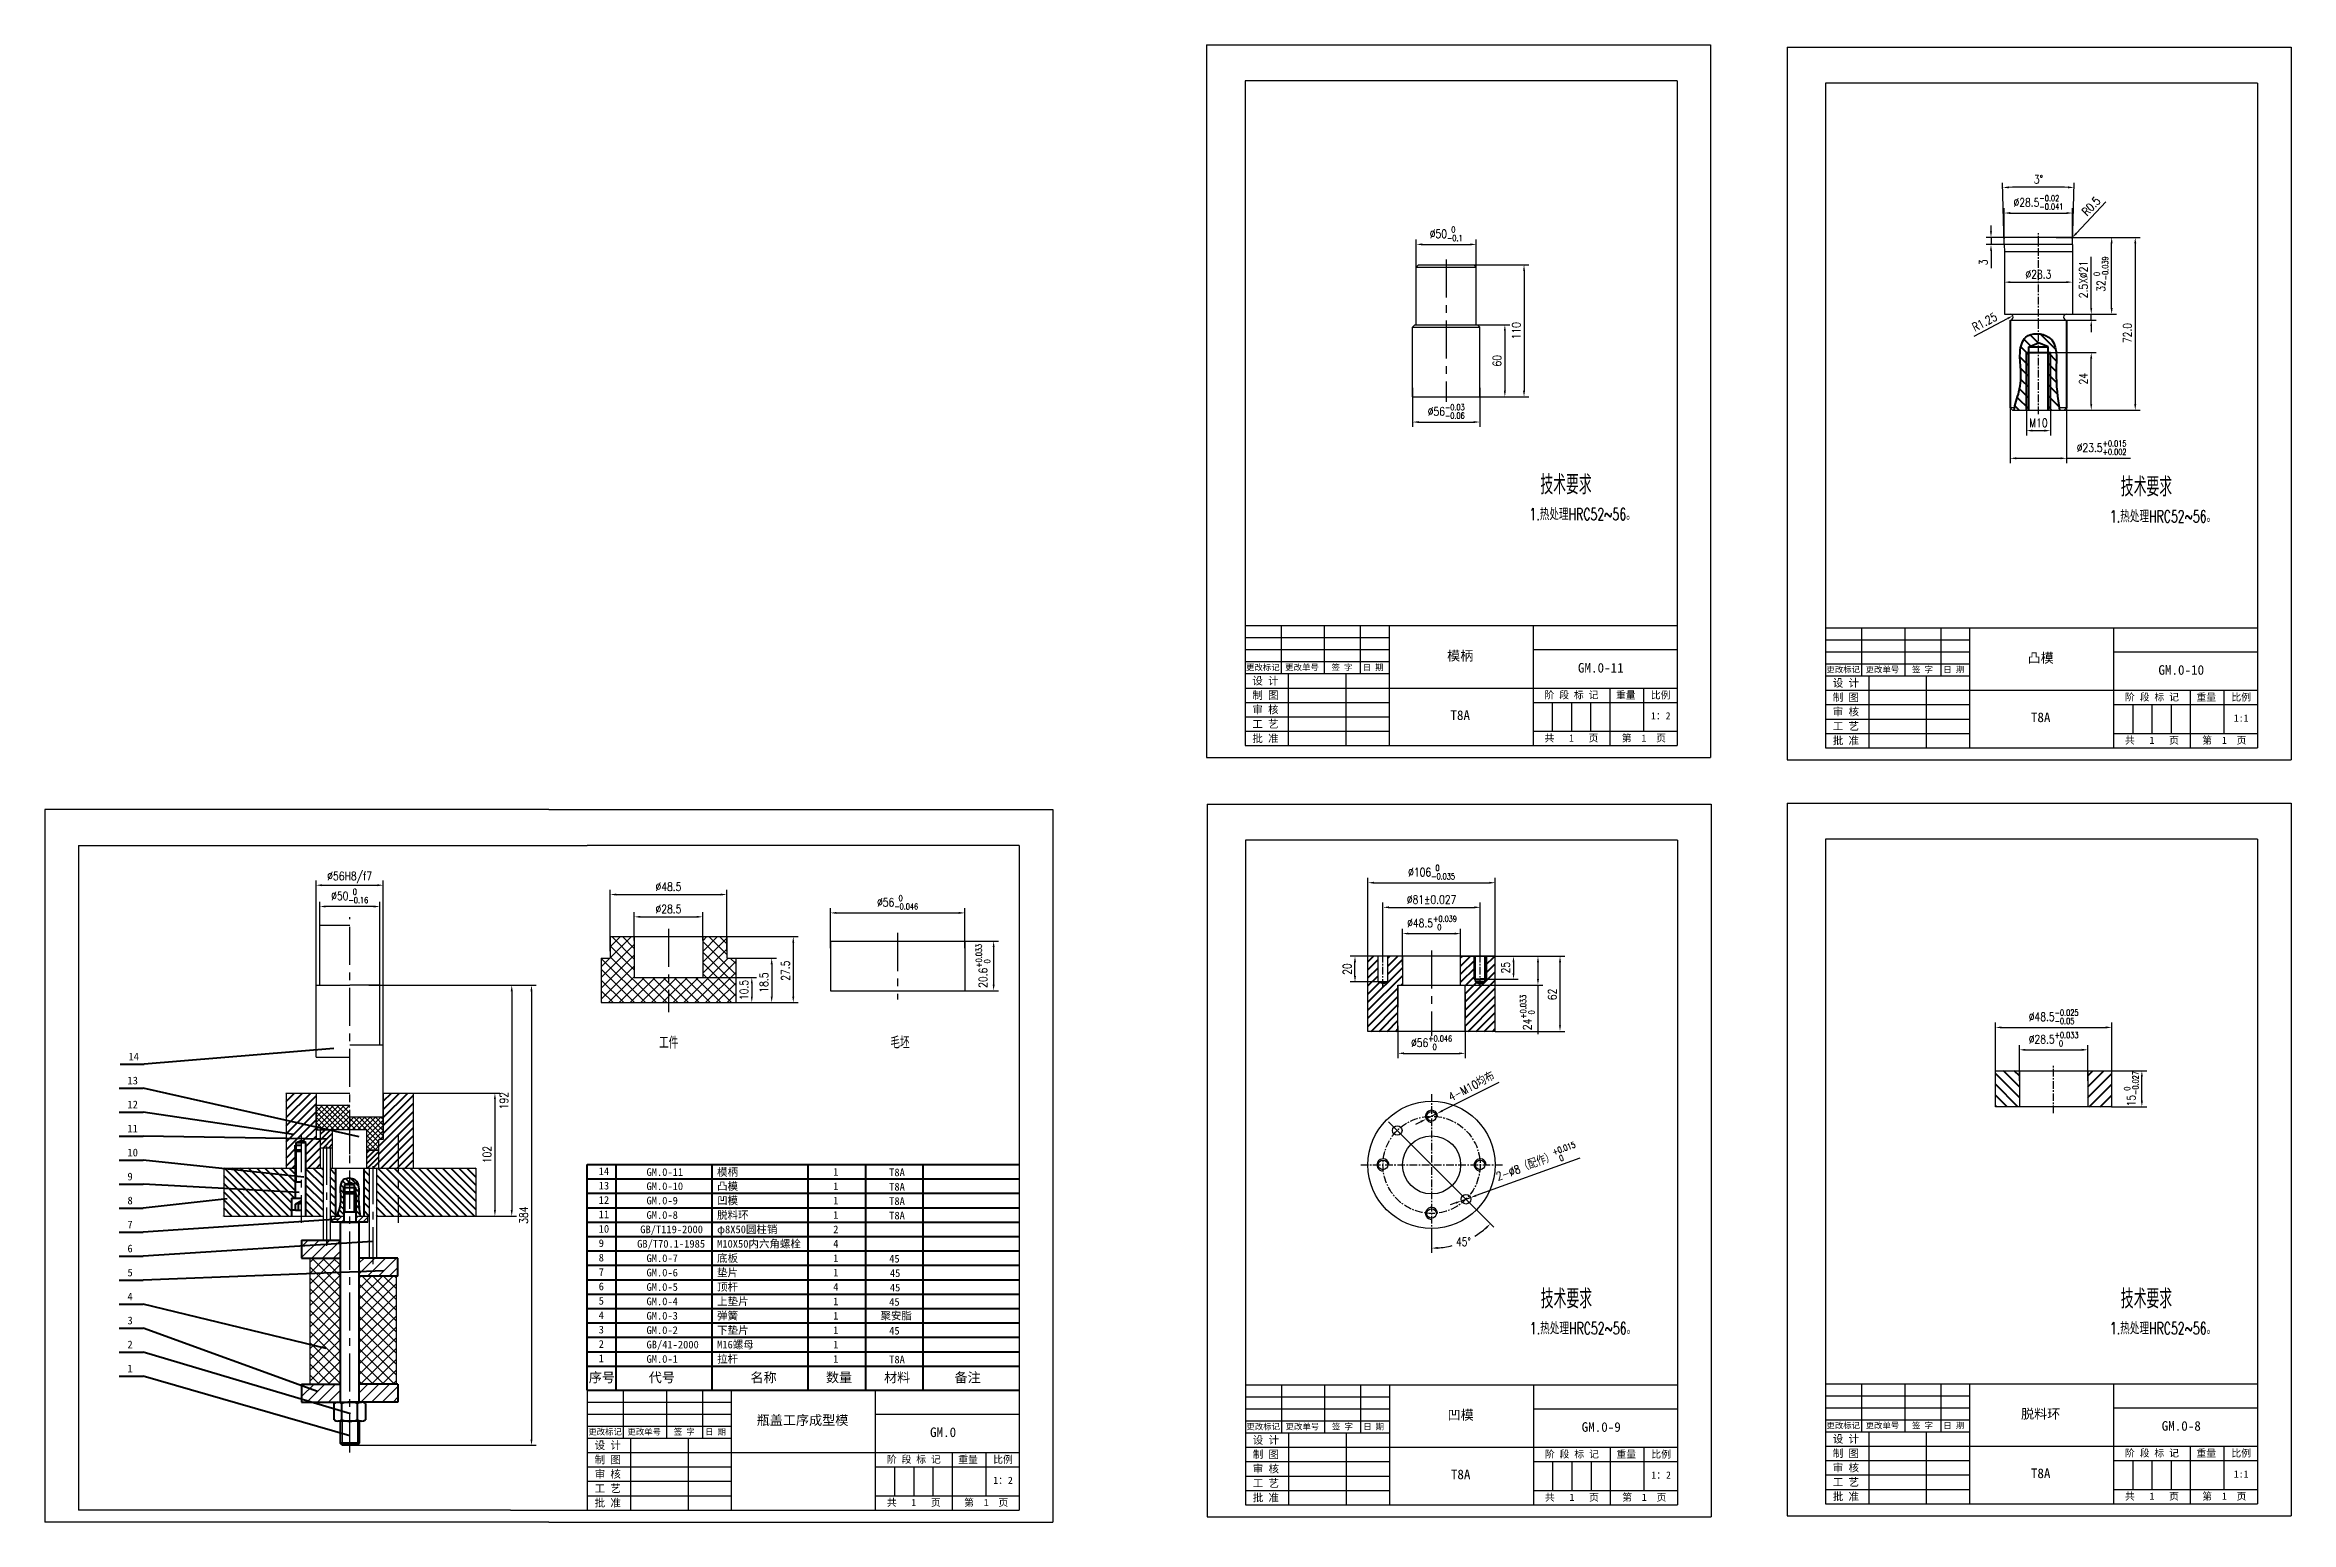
# Model space of a CAD drawing. Extents: x -23172 to -18855, y 7404 to 10591.
# Drawn here: x -21211 to -20275, y 9975 to 10591 of the extents above; entities that cross this region are included whole.
import ezdxf
from ezdxf.enums import TextEntityAlignment as Align

# ---------------------------------------------------------------- set-up
doc = ezdxf.new("R2010")
doc.units = 0
doc.header["$LTSCALE"] = 10
doc.linetypes.add('CENTER', pattern=[50.8, 31.75, -6.35, 6.35, -6.35])
doc.linetypes.add('DASHED', pattern=[0.75, 0.5, -0.25])
doc.layers.get('DEFPOINTS').update_dxf_attribs({"linetype": 'CONTINUOUS'})
for name, color, linetype in [('2细线层', 3, 'CONTINUOUS'), ('3中心线层', 1, 'CENTER'), ('4虚线层', 6, 'DASHED'), ('5剖面线层', 2, 'CONTINUOUS'), ('6文字层', 3, 'CONTINUOUS'), ('7标注层', 4, 'CONTINUOUS'), ('CONT', 3, 'CONTINUOUS'), ('TEXT', 1, 'CONTINUOUS')]:
    doc.layers.add(name, color=color, linetype=linetype)
doc.layers.add('YELLOW', color=2, linetype='CONTINUOUS', lineweight=40)
doc.styles.add('CHINA1', font='')
doc.styles.add('PC_TEXTSTYLE', font='txt.shx', dxfattribs={"width": 0.8, "bigfont": 'hzfs.shx'})
doc.styles.get('CHINA1').set_extended_font_data('SimSun')
doc.dimstyles.new('TH_GBDIM', dxfattribs={"dimtxt": 3.5, "dimasz": 2.5, "dimexe": 2, "dimexo": 0, "dimgap": 1.5, "dimtad": 1, "dimdec": 1, "dimzin": 0, "dimdsep": 46, "dimtxsty": 'PC_TEXTSTYLE', "dimcen": 2.5, "dimadec": 0, "dimazin": 0, "dimtfac": 0.714286, "dimtdec": 4, "dimtmove": 0, "dimatfit": 3, "dimfxl": 1, "dimtolj": 1, "dimtzin": 0, "dimarcsym": 0})
pattern_1 = [(45, (-10215.9322, 5133.0853), (-1.12253202, 1.12253202), []), (135, (-10215.9322, 5133.0853), (-1.12253202, -1.12253202), [])]
pattern_2 = [(45, (-10215.9322, 5133.0853), (-1.12253202, 1.12253202), [])]

msp = doc.modelspace()

# ---------------------------------------------------------------- texts
at = {"layer": '6文字层', "lineweight": -3, "ltscale": 0.5, "style": 'PC_TEXTSTYLE', "width": 0.667}
for s, height, p in [('技术要求', 8, (-20587.67, 10403.63)), ('技术要求', 8, (-20345.81, 10402.74)), ('1.热处理HRC52~56。', 5, (-20592.23, 10392.85)), ('1.热处理HRC52~56。', 5, (-20350.37, 10391.95)), ('技术要求', 8, (-20587.5, 10064.37)), ('技术要求', 8, (-20345.81, 10064.37)), ('1.热处理HRC52~56。', 5, (-20592.05, 10053.59)), ('1.热处理HRC52~56。', 5, (-20350.37, 10053.59))]:
    msp.add_text(s, height=height, dxfattribs=at).set_placement(p)
at = {"layer": '6文字层', "lineweight": 40, "ltscale": 7, "style": 'PC_TEXTSTYLE', "width": 0.667}
for s, p in [('工件', (-20954.88, 10172.64)), ('毛坯', (-20858.51, 10172.71))]:
    msp.add_text(s, height=5, dxfattribs=at).set_placement(p)
at = {"layer": 'TEXT', "lineweight": -3, "style": 'CHINA1'}
for s, height, p in [('更改标记', 2.5, (-20703.34, 10330.27)), ('更改单号', 2.5, (-20687.02, 10330.27)), ('签 字', 2.5, (-20670.34, 10330.27)), ('日 期', 2.5, (-20657.33, 10330.27)), ('模柄', 4, (-20621.08, 10334.38)), ('GM.0-11', 4, (-20562.5, 10329.34)), ('凸模', 4, (-20379.22, 10333.48)), ('GM.0-10', 4, (-20320.64, 10328.44)), ('更改标记', 2.5, (-20461.48, 10329.37)), ('更改单号', 2.5, (-20445.16, 10329.37)), ('签 字', 2.5, (-20428.48, 10329.37)), ('日 期', 2.5, (-20415.46, 10329.37)), ('阶 段 标 记', 3, (-20574.72, 10318.55)), ('重量', 3, (-20552.09, 10318.49)), ('比例', 3, (-20537.53, 10318.49)), ('阶 段 标 记', 3, (-20332.85, 10317.65)), ('重量', 3, (-20310.23, 10317.6)), ('比例', 3, (-20295.67, 10317.6)), ('T8A', 4, (-20621.08, 10309.6)), ('1：2', 3, (-20537.53, 10309.81)), ('T8A', 4, (-20379.22, 10308.71)), ('1:1', 3, (-20295.67, 10308.91)), ('共   1   页', 3, (-20574.72, 10300.55)), ('第  1  页', 3, (-20544.54, 10300.55)), ('共   1   页', 3, (-20332.85, 10299.65)), ('第  1  页', 3, (-20302.68, 10299.65)), ('更改标记', 2.5, (-20977.39, 10011.72)), ('更改单号', 2.5, (-20961.07, 10011.72)), ('签 字', 2.5, (-20944.39, 10011.72)), ('日 期', 2.5, (-20931.37, 10011.72)), ('瓶盖工序成型模', 4, (-20895.12, 10015.83)), ('GM.0', 4, (-20836.55, 10010.79)), ('更改标记', 2.5, (-20703.16, 10013.9)), ('更改单号', 2.5, (-20686.84, 10013.9)), ('签 字', 2.5, (-20670.16, 10013.9)), ('日 期', 2.5, (-20657.15, 10013.9)), ('凹模', 4, (-20620.9, 10018.01)), ('GM.0-9', 4, (-20562.32, 10012.97)), ('更改标记', 2.5, (-20461.48, 10014.35)), ('更改单号', 2.5, (-20445.16, 10014.35)), ('签 字', 2.5, (-20428.48, 10014.35)), ('日 期', 2.5, (-20415.46, 10014.35)), ('脱料环', 4, (-20379.22, 10018.46)), ('GM.0-8', 4, (-20320.64, 10013.42)), ('阶 段 标 记', 3, (-20574.54, 10002.18)), ('重量', 3, (-20551.91, 10002.12)), ('比例', 3, (-20537.36, 10002.12)), ('阶 段 标 记', 3, (-20332.85, 10002.63)), ('重量', 3, (-20310.23, 10002.57)), ('比例', 3, (-20295.67, 10002.57)), ('阶 段 标 记', 3, (-20848.76, 10000)), ('重量', 3, (-20826.14, 9999.94)), ('比例', 3, (-20811.58, 9999.94)), ('T8A', 4, (-20620.9, 9993.23)), ('1：2', 3, (-20537.36, 9993.44)), ('T8A', 4, (-20379.22, 9993.68)), ('1:1', 3, (-20295.67, 9993.89)), ('1：2', 3, (-20811.58, 9991.26)), ('共   1   页', 3, (-20574.54, 9984.18)), ('第  1  页', 3, (-20544.37, 9984.18)), ('共   1   页', 3, (-20332.85, 9984.63)), ('第  1  页', 3, (-20302.68, 9984.63)), ('共   1   页', 3, (-20848.76, 9982)), ('第  1  页', 3, (-20818.59, 9982))]:
    msp.add_text(s, height=height, dxfattribs=at).set_placement(p, align=Align.CENTER)
for s, p in [('设 计', (-20707.68, 10324.32)), ('设 计', (-20465.82, 10323.42)), ('制 图', (-20707.68, 10318.32)), ('审 核', (-20707.68, 10312.32)), ('制 图', (-20465.82, 10317.42)), ('审 核', (-20465.82, 10311.42)), ('工 艺', (-20707.68, 10306.32)), ('工 艺', (-20465.82, 10305.42)), ('批 准', (-20707.68, 10300.32)), ('批 准', (-20465.82, 10299.42)), ('设 计', (-20981.72, 10005.77)), ('制 图', (-20707.5, 10001.95)), ('设 计', (-20707.5, 10007.95)), ('制 图', (-20465.82, 10002.4)), ('设 计', (-20465.82, 10008.4)), ('制 图', (-20981.72, 9999.77)), ('审 核', (-20981.72, 9993.77)), ('审 核', (-20707.5, 9995.95)), ('审 核', (-20465.82, 9996.4)), ('工 艺', (-20981.72, 9987.77)), ('批 准', (-20707.5, 9983.95)), ('工 艺', (-20707.5, 9989.95)), ('批 准', (-20465.82, 9984.4)), ('工 艺', (-20465.82, 9990.4)), ('批 准', (-20981.72, 9981.77))]:
    msp.add_text(s, height=3.2, dxfattribs=at).set_placement(p)
at = {"layer": 'TEXT', "lineweight": 40, "style": 'CHINA1'}
for s, p in [('14', (-21175.96, 10167.75)), ('14', (-21175.96, 10167.75)), ('13', (-21176.39, 10157.76)), ('13', (-21176.39, 10157.76)), ('12', (-21176.39, 10147.76)), ('12', (-21176.39, 10147.76)), ('11', (-21176.39, 10137.76)), ('11', (-21176.39, 10137.76)), ('10', (-21176.39, 10127.76)), ('10', (-21176.39, 10127.76)), ('9', (-21176.39, 10117.76)), ('9', (-21176.39, 10117.76)), ('14', (-20980.05, 10119.96)), ('GM.0-11', (-20960.12, 10119.61)), ('模柄', (-20930.71, 10119.61)), ('凸模', (-20930.71, 10113.72)), ('1', (-20882.34, 10119.72)), ('T8A', (-20859.01, 10119.5)), ('8', (-21176.39, 10107.76)), ('8', (-21176.39, 10107.76)), ('13', (-20980.05, 10113.96)), ('12', (-20980.05, 10107.96)), ('GM.0-10', (-20960.12, 10113.72)), ('GM.0-9', (-20960.12, 10107.72)), ('凹模', (-20930.71, 10107.72)), ('1', (-20882.34, 10113.72)), ('1', (-20882.34, 10107.72)), ('T8A', (-20859.01, 10113.5)), ('T8A', (-20859.01, 10107.5)), ('7', (-21176.39, 10097.76)), ('7', (-21176.39, 10097.76)), ('11', (-20980.05, 10101.96)), ('10', (-20980.05, 10095.96)), ('GB/T119-2000', (-20962.72, 10095.72)), ('GM.0-8', (-20960.12, 10101.72)), ('脱料环', (-20930.71, 10101.72)), ('φ8X50圆柱销', (-20930.71, 10095.72)), ('2', (-20882.34, 10095.72)), ('1', (-20882.34, 10101.72)), ('T8A', (-20859.01, 10101.5)), ('6', (-21176.39, 10087.76)), ('6', (-21176.39, 10087.76)), ('9', (-20980.05, 10089.96)), ('GB/T70.1-1985', (-20964.02, 10089.72)), ('M10X50内六角螺栓', (-20930.71, 10089.72)), ('4', (-20882.34, 10089.72)), ('5', (-21176.39, 10077.76)), ('5', (-21176.39, 10077.76)), ('8', (-20980.05, 10083.96)), ('7', (-20980.05, 10077.96)), ('GM.0-7', (-20960.12, 10083.72)), ('GM.0-6', (-20960.12, 10077.72)), ('底板', (-20930.71, 10083.72)), ('垫片', (-20930.71, 10077.72)), ('1', (-20882.34, 10083.72)), ('1', (-20882.34, 10077.72)), ('1', (-20882.34, 10077.72)), ('45', (-20859.01, 10083.5)), ('45', (-20858.72, 10077.5)), ('4', (-21176.39, 10067.76)), ('4', (-21176.39, 10067.76)), ('6', (-20980.05, 10071.96)), ('GM.0-5', (-20960.12, 10071.72)), ('顶杆', (-20930.71, 10071.72)), ('4', (-20882.34, 10071.72)), ('45', (-20858.72, 10071.5)), ('4', (-20980.05, 10059.96)), ('5', (-20980.05, 10065.96)), ('GM.0-4', (-20960.12, 10065.72)), ('GM.0-3', (-20960.12, 10059.72)), ('上垫片', (-20930.71, 10065.72)), ('弹簧', (-20930.71, 10059.72)), ('1', (-20882.34, 10065.72)), ('1', (-20882.34, 10059.72)), ('聚安脂', (-20862.64, 10059.72)), ('45', (-20859.01, 10065.5)), ('3', (-21176.39, 10057.76)), ('3', (-21176.39, 10057.76)), ('3', (-20980.05, 10053.96)), ('GM.0-2', (-20960.12, 10053.72)), ('下垫片', (-20930.71, 10053.72)), ('1', (-20882.34, 10053.72)), ('45', (-20859.01, 10053.5)), ('2', (-21176.39, 10047.76)), ('2', (-21176.39, 10047.76)), ('2', (-20980.05, 10047.96)), ('1', (-20980.05, 10041.96)), ('GB/41-2000', (-20960.12, 10047.72)), ('GM.0-1', (-20960.12, 10041.72)), ('拉杆', (-20930.71, 10041.72)), ('M16螺母', (-20930.71, 10047.72)), ('1', (-20882.34, 10047.72)), ('1', (-20882.34, 10041.72)), ('T8A', (-20859.01, 10041.5)), ('1', (-21176.39, 10037.76)), ('1', (-21176.39, 10037.76))]:
    msp.add_text(s, height=3.2, dxfattribs=at).set_placement(p)
for s, p in [('序号', (-20978.74, 10033.63)), ('代号', (-20953.74, 10033.63)), ('名称', (-20911.36, 10033.63)), ('数量', (-20879.91, 10033.63)), ('材料', (-20855.69, 10033.63)), ('备注', (-20826.33, 10033.63))]:
    msp.add_text(s, height=4, dxfattribs=at).set_placement(p, align=Align.CENTER)

# ---------------------------------------------------------------- blocks, each defined once
blk = doc.blocks.new('*D91')
at = {"layer": '7标注层', "color": 0, "lineweight": -2, "ltscale": 0.5}
for p, q in [((-21096.29, 10224.13), (-21096.29, 10233.86)), ((-21073.79, 10231.86), (-21093.79, 10231.86)), ((-21071.29, 10199.08), (-21071.29, 10233.86))]:
    blk.add_line(p, q, dxfattribs=at)
at = {"layer": '7标注层', "color": 0, "lineweight": -3, "ltscale": 0.5}
for points in [[(-21093.79, 10232.28), (-21093.79, 10231.44), (-21096.29, 10231.86)], [(-21073.79, 10232.28), (-21073.79, 10231.44), (-21071.29, 10231.86)]]:
    blk.add_solid(points, dxfattribs=at)
at = {"layer": 'DEFPOINTS', "color": 0, "lineweight": -3, "ltscale": 0.5}
for p in [(-21096.29, 10231.86), (-21096.29, 10224.13), (-21071.29, 10199.08)]:
    blk.add_point(p, dxfattribs=at)
at = {"layer": '7标注层', "color": 0, "lineweight": -3, "ltscale": 0.5, "insert": (-21083.79, 10236.28), "char_height": 3.5, "attachment_point": 5, "style": 'PC_TEXTSTYLE'}
blk.add_mtext('\\A1;%%c50{}{\\H0.7143x;\\S 0^ -0.16;}', dxfattribs=at)
blk = doc.blocks.new('*D92')
at = {"layer": '7标注层', "color": 0, "lineweight": -2, "ltscale": 0.5}
for p, q in [((-21097.79, 10171.91), (-21097.79, 10242.74)), ((-21095.29, 10240.74), (-21072.29, 10240.74)), ((-21069.79, 10171.91), (-21069.79, 10242.74))]:
    blk.add_line(p, q, dxfattribs=at)
at = {"layer": '7标注层', "color": 0, "lineweight": -3, "ltscale": 0.5}
for points in [[(-21095.29, 10241.16), (-21095.29, 10240.32), (-21097.79, 10240.74)], [(-21072.29, 10241.16), (-21072.29, 10240.32), (-21069.79, 10240.74)]]:
    blk.add_solid(points, dxfattribs=at)
at = {"layer": 'DEFPOINTS', "color": 0, "lineweight": -3, "ltscale": 0.5}
for p in [(-21069.79, 10240.74), (-21097.79, 10171.91), (-21069.79, 10171.91)]:
    blk.add_point(p, dxfattribs=at)
at = {"layer": '7标注层', "color": 0, "lineweight": -3, "ltscale": 0.5, "insert": (-21083.79, 10243.99), "char_height": 3.5, "attachment_point": 5, "style": 'PC_TEXTSTYLE'}
blk.add_mtext('\\A1;%%c56{}{H8/f7}', dxfattribs=at)
blk = doc.blocks.new('*D93')
at = {"layer": '7标注层', "color": 0, "lineweight": -2, "ltscale": 0.5}
for p, q in [((-21075.87, 10199.08), (-21006.05, 10199.08)), ((-21008.05, 10196.58), (-21008.05, 10009.88)), ((-21082.85, 10007.38), (-21006.05, 10007.38))]:
    blk.add_line(p, q, dxfattribs=at)
at = {"layer": '7标注层', "color": 0, "lineweight": -3, "ltscale": 0.5}
for points in [[(-21008.47, 10196.58), (-21007.63, 10196.58), (-21008.05, 10199.08)], [(-21008.47, 10009.88), (-21007.63, 10009.88), (-21008.05, 10007.38)]]:
    blk.add_solid(points, dxfattribs=at)
at = {"layer": 'DEFPOINTS', "color": 0, "lineweight": -3, "ltscale": 0.5}
for p in [(-21075.87, 10199.08), (-21082.85, 10007.38), (-21008.05, 10007.38)]:
    blk.add_point(p, dxfattribs=at)
at = {"layer": '7标注层', "color": 0, "lineweight": -3, "ltscale": 0.5, "insert": (-21011.3, 10103.23), "char_height": 3.5, "attachment_point": 5, "rotation": 90, "style": 'PC_TEXTSTYLE'}
blk.add_mtext('\\A1;384{}{}', dxfattribs=at)
blk = doc.blocks.new('*D94')
at = {"layer": '7标注层', "color": 0, "lineweight": -2, "ltscale": 0.5}
for p, q in [((-21040.96, 10199.08), (-21014.27, 10199.08)), ((-21016.27, 10196.58), (-21016.27, 10105.33)), ((-21040.96, 10102.83), (-21014.27, 10102.83))]:
    blk.add_line(p, q, dxfattribs=at)
at = {"layer": '7标注层', "color": 0, "lineweight": -3, "ltscale": 0.5}
for points in [[(-21016.69, 10196.58), (-21015.85, 10196.58), (-21016.27, 10199.08)], [(-21016.69, 10105.33), (-21015.85, 10105.33), (-21016.27, 10102.83)]]:
    blk.add_solid(points, dxfattribs=at)
at = {"layer": 'DEFPOINTS', "color": 0, "lineweight": -3, "ltscale": 0.5}
for p in [(-21040.96, 10199.08), (-21040.96, 10102.83), (-21016.27, 10102.83)]:
    blk.add_point(p, dxfattribs=at)
at = {"layer": '7标注层', "color": 0, "lineweight": -3, "ltscale": 0.5, "insert": (-21019.52, 10150.95), "char_height": 3.5, "attachment_point": 5, "rotation": 90, "style": 'PC_TEXTSTYLE'}
blk.add_mtext('\\A1;192{}{}', dxfattribs=at)
blk = doc.blocks.new('*D95')
at = {"layer": '7标注层', "color": 0, "lineweight": -2, "ltscale": 0.5}
for p, q in [((-21057.29, 10154.13), (-21021.29, 10154.13)), ((-21023.29, 10151.63), (-21023.29, 10105.33)), ((-21031.29, 10102.83), (-21021.29, 10102.83))]:
    blk.add_line(p, q, dxfattribs=at)
at = {"layer": '7标注层', "color": 0, "lineweight": -3, "ltscale": 0.5}
for points in [[(-21023.71, 10151.63), (-21022.87, 10151.63), (-21023.29, 10154.13)], [(-21023.71, 10105.33), (-21022.87, 10105.33), (-21023.29, 10102.83)]]:
    blk.add_solid(points, dxfattribs=at)
at = {"layer": 'DEFPOINTS', "color": 0, "lineweight": -3, "ltscale": 0.5}
for p in [(-21057.29, 10154.13), (-21031.29, 10102.83), (-21023.29, 10102.83)]:
    blk.add_point(p, dxfattribs=at)
at = {"layer": '7标注层', "color": 0, "lineweight": -3, "ltscale": 0.5, "insert": (-21026.54, 10128.48), "char_height": 3.5, "attachment_point": 5, "rotation": 90, "style": 'PC_TEXTSTYLE'}
blk.add_mtext('\\A1;102{}{}', dxfattribs=at)
blk = doc.blocks.new('*D100')
at = {"layer": '7标注层', "color": 0, "lineweight": -2, "ltscale": 0.5}
for p, q in [((-20883.51, 10214.52), (-20883.51, 10231.2)), ((-20827.51, 10214.52), (-20827.51, 10231.2)), ((-20881.01, 10229.2), (-20830.01, 10229.2))]:
    blk.add_line(p, q, dxfattribs=at)
at = {"layer": '7标注层', "color": 0, "lineweight": -3, "ltscale": 0.5}
for points in [[(-20881.01, 10229.61), (-20881.01, 10228.78), (-20883.51, 10229.2)], [(-20830.01, 10229.61), (-20830.01, 10228.78), (-20827.51, 10229.2)]]:
    blk.add_solid(points, dxfattribs=at)
at = {"layer": 'DEFPOINTS', "color": 0, "lineweight": -3, "ltscale": 0.5}
for p in [(-20827.51, 10229.2), (-20883.51, 10214.52), (-20827.51, 10214.52)]:
    blk.add_point(p, dxfattribs=at)
at = {"layer": '7标注层', "color": 0, "lineweight": -3, "ltscale": 0.5, "insert": (-20855.51, 10233.61), "char_height": 3.5, "attachment_point": 5, "style": 'PC_TEXTSTYLE'}
blk.add_mtext('\\A1;%%c56{}{\\H0.7143x;\\S 0^ -0.046;}', dxfattribs=at)
blk = doc.blocks.new('*D101')
at = {"layer": '7标注层', "color": 0, "lineweight": -2, "ltscale": 0.5}
for p, q in [((-20831.84, 10217.47), (-20813.49, 10217.47)), ((-20815.49, 10214.97), (-20815.49, 10199.29)), ((-20831.84, 10196.79), (-20813.49, 10196.79))]:
    blk.add_line(p, q, dxfattribs=at)
at = {"layer": '7标注层', "color": 0, "lineweight": -3, "ltscale": 0.5}
for points in [[(-20815.9, 10214.97), (-20815.07, 10214.97), (-20815.49, 10217.47)], [(-20815.9, 10199.29), (-20815.07, 10199.29), (-20815.49, 10196.79)]]:
    blk.add_solid(points, dxfattribs=at)
at = {"layer": 'DEFPOINTS', "color": 0, "lineweight": -3, "ltscale": 0.5}
for p in [(-20831.84, 10217.47), (-20831.84, 10196.79), (-20815.49, 10196.79)]:
    blk.add_point(p, dxfattribs=at)
at = {"layer": '7标注层', "color": 0, "lineweight": -3, "ltscale": 0.5, "insert": (-20819.9, 10207.13), "char_height": 3.5, "attachment_point": 5, "rotation": 90, "style": 'PC_TEXTSTYLE'}
blk.add_mtext('\\A1;20.6{}{\\H0.7143x;\\S+0.033^  0;}', dxfattribs=at)
blk = doc.blocks.new('*D97')
at = {"layer": '7标注层', "color": 0, "lineweight": -2, "ltscale": 0.5}
for p, q in [((-20975.21, 10213.2), (-20975.21, 10238.86)), ((-20926.71, 10213.2), (-20926.71, 10238.86)), ((-20972.71, 10236.86), (-20929.21, 10236.86))]:
    blk.add_line(p, q, dxfattribs=at)
at = {"layer": '7标注层', "color": 0, "lineweight": -3, "ltscale": 0.5}
for points in [[(-20972.71, 10237.27), (-20972.71, 10236.44), (-20975.21, 10236.86)], [(-20929.21, 10237.27), (-20929.21, 10236.44), (-20926.71, 10236.86)]]:
    blk.add_solid(points, dxfattribs=at)
at = {"layer": 'DEFPOINTS', "color": 0, "lineweight": -3, "ltscale": 0.5}
for p in [(-20926.71, 10236.86), (-20975.21, 10213.2), (-20926.71, 10213.2)]:
    blk.add_point(p, dxfattribs=at)
at = {"layer": '7标注层', "color": 0, "lineweight": -3, "ltscale": 0.5, "insert": (-20950.96, 10240.11), "char_height": 3.5, "attachment_point": 5, "style": 'PC_TEXTSTYLE'}
blk.add_mtext('\\A1;%%c48.5{}{}', dxfattribs=at)
blk = doc.blocks.new('*D98')
at = {"layer": '7标注层', "color": 0, "lineweight": -2, "ltscale": 0.5}
for p, q in [((-20940.68, 10219.32), (-20896.97, 10219.32)), ((-20898.97, 10216.82), (-20898.97, 10194.32)), ((-20940.68, 10191.82), (-20896.97, 10191.82))]:
    blk.add_line(p, q, dxfattribs=at)
at = {"layer": '7标注层', "color": 0, "lineweight": -3, "ltscale": 0.5}
for points in [[(-20899.39, 10216.82), (-20898.56, 10216.82), (-20898.97, 10219.32)], [(-20899.39, 10194.32), (-20898.56, 10194.32), (-20898.97, 10191.82)]]:
    blk.add_solid(points, dxfattribs=at)
at = {"layer": 'DEFPOINTS', "color": 0, "lineweight": -3, "ltscale": 0.5}
for p in [(-20940.68, 10219.32), (-20940.68, 10191.82), (-20898.97, 10191.82)]:
    blk.add_point(p, dxfattribs=at)
at = {"layer": '7标注层', "color": 0, "lineweight": -3, "ltscale": 0.5, "insert": (-20902.22, 10205.11), "char_height": 3.5, "attachment_point": 5, "rotation": 90, "style": 'PC_TEXTSTYLE'}
blk.add_mtext('\\A1;27.5{}{}', dxfattribs=at)
blk = doc.blocks.new('*D99')
at = {"layer": '7标注层', "color": 0, "lineweight": -2, "ltscale": 0.5}
for p, q in [((-20922.96, 10210.32), (-20905.96, 10210.32)), ((-20907.96, 10207.82), (-20907.96, 10194.32)), ((-20922.96, 10191.82), (-20905.96, 10191.82))]:
    blk.add_line(p, q, dxfattribs=at)
at = {"layer": '7标注层', "color": 0, "lineweight": -3, "ltscale": 0.5}
for points in [[(-20908.38, 10207.82), (-20907.55, 10207.82), (-20907.96, 10210.32)], [(-20908.38, 10194.32), (-20907.55, 10194.32), (-20907.96, 10191.82)]]:
    blk.add_solid(points, dxfattribs=at)
at = {"layer": 'DEFPOINTS', "color": 0, "lineweight": -3, "ltscale": 0.5}
for p in [(-20922.96, 10210.32), (-20922.96, 10191.82), (-20907.96, 10191.82)]:
    blk.add_point(p, dxfattribs=at)
at = {"layer": '7标注层', "color": 0, "lineweight": -3, "ltscale": 0.5, "insert": (-20911.21, 10200.17), "char_height": 3.5, "attachment_point": 5, "rotation": 90, "style": 'PC_TEXTSTYLE'}
blk.add_mtext('\\A1;18.5{}{}', dxfattribs=at)
blk = doc.blocks.new('*D96')
at = {"layer": '7标注层', "color": 0, "lineweight": -2, "ltscale": 0.5}
for p, q in [((-20965.21, 10217.64), (-20965.21, 10229.56)), ((-20936.71, 10217.64), (-20936.71, 10229.56)), ((-20962.71, 10227.56), (-20939.21, 10227.56))]:
    blk.add_line(p, q, dxfattribs=at)
at = {"layer": '7标注层', "color": 0, "lineweight": -3, "ltscale": 0.5}
for points in [[(-20962.71, 10227.98), (-20962.71, 10227.15), (-20965.21, 10227.56)], [(-20939.21, 10227.98), (-20939.21, 10227.15), (-20936.71, 10227.56)]]:
    blk.add_solid(points, dxfattribs=at)
at = {"layer": 'DEFPOINTS', "color": 0, "lineweight": -3, "ltscale": 0.5}
for p in [(-20936.71, 10227.56), (-20965.21, 10217.64), (-20936.71, 10217.64)]:
    blk.add_point(p, dxfattribs=at)
at = {"layer": '7标注层', "color": 0, "lineweight": -3, "ltscale": 0.5, "insert": (-20950.96, 10230.81), "char_height": 3.5, "attachment_point": 5, "style": 'PC_TEXTSTYLE'}
blk.add_mtext('\\A1;%%c28.5{}{}', dxfattribs=at)
blk = doc.blocks.new('*D109')
at = {"layer": '7标注层', "color": 0, "lineweight": -2, "ltscale": 0.5}
for p, q in [((-20937.59, 10202.32), (-20914.25, 10202.32)), ((-20916.25, 10199.82), (-20916.25, 10194.32)), ((-20937.59, 10191.82), (-20914.25, 10191.82))]:
    blk.add_line(p, q, dxfattribs=at)
at = {"layer": '7标注层', "color": 0, "lineweight": -3, "ltscale": 0.5}
for points in [[(-20916.67, 10199.82), (-20915.84, 10199.82), (-20916.25, 10202.32)], [(-20916.67, 10194.32), (-20915.84, 10194.32), (-20916.25, 10191.82)]]:
    blk.add_solid(points, dxfattribs=at)
at = {"layer": 'DEFPOINTS', "color": 0, "lineweight": -3, "ltscale": 0.5}
for p in [(-20937.59, 10202.32), (-20937.59, 10191.82), (-20916.25, 10191.82)]:
    blk.add_point(p, dxfattribs=at)
at = {"layer": '7标注层', "color": 0, "lineweight": -3, "ltscale": 0.5, "insert": (-20919.5, 10197.07), "char_height": 3.5, "attachment_point": 5, "rotation": 90, "style": 'PC_TEXTSTYLE'}
blk.add_mtext('\\A1;10.5{}{}', dxfattribs=at)
blk = doc.blocks.new('*D121')
at = {"layer": '7标注层', "color": 0, "lineweight": -2, "ltscale": 0.5}
for p, q in [((-20639.42, 10495.94), (-20639.42, 10509.78)), ((-20636.92, 10507.78), (-20616.92, 10507.78)), ((-20614.42, 10495.94), (-20614.42, 10509.78))]:
    blk.add_line(p, q, dxfattribs=at)
at = {"layer": '7标注层', "color": 0, "lineweight": -3, "ltscale": 0.5}
for points in [[(-20636.92, 10508.19), (-20636.92, 10507.36), (-20639.42, 10507.78)], [(-20616.92, 10508.19), (-20616.92, 10507.36), (-20614.42, 10507.78)]]:
    blk.add_solid(points, dxfattribs=at)
at = {"layer": 'DEFPOINTS', "color": 0, "lineweight": -3, "ltscale": 0.5}
for p in [(-20614.42, 10507.78), (-20639.42, 10495.94), (-20614.42, 10495.94)]:
    blk.add_point(p, dxfattribs=at)
at = {"layer": '7标注层', "color": 0, "lineweight": -3, "ltscale": 0.5, "insert": (-20626.92, 10512.19), "char_height": 3.5, "attachment_point": 5, "style": 'PC_TEXTSTYLE'}
blk.add_mtext('\\A1;%%c50{}{\\H0.7143x;\\S 0^ -0.1;}', dxfattribs=at)
blk = doc.blocks.new('*D122')
at = {"layer": '7标注层', "color": 0, "lineweight": -2, "ltscale": 0.5}
for p, q in [((-20640.92, 10448.02), (-20640.92, 10431.75)), ((-20612.92, 10448.02), (-20612.92, 10431.75)), ((-20638.42, 10433.75), (-20615.42, 10433.75))]:
    blk.add_line(p, q, dxfattribs=at)
at = {"layer": '7标注层', "color": 0, "lineweight": -3, "ltscale": 0.5}
for points in [[(-20638.42, 10434.16), (-20638.42, 10433.33), (-20640.92, 10433.75)], [(-20615.42, 10434.16), (-20615.42, 10433.33), (-20612.92, 10433.75)]]:
    blk.add_solid(points, dxfattribs=at)
at = {"layer": 'DEFPOINTS', "color": 0, "lineweight": -3, "ltscale": 0.5}
for p in [(-20640.92, 10448.02), (-20612.92, 10448.02), (-20612.92, 10433.75)]:
    blk.add_point(p, dxfattribs=at)
at = {"layer": '7标注层', "color": 0, "lineweight": -3, "ltscale": 0.5, "insert": (-20626.92, 10438.16), "char_height": 3.5, "attachment_point": 5, "style": 'PC_TEXTSTYLE'}
blk.add_mtext('\\A1;%%c56{}{\\H0.7143x;\\S-0.03^ -0.06;}', dxfattribs=at)
blk = doc.blocks.new('*D123')
at = {"layer": '7标注层', "color": 0, "lineweight": -2, "ltscale": 0.5}
for p, q in [((-20620.22, 10499.29), (-20592.49, 10499.29)), ((-20594.49, 10496.79), (-20594.49, 10446.79)), ((-20620.22, 10444.29), (-20592.49, 10444.29))]:
    blk.add_line(p, q, dxfattribs=at)
at = {"layer": '7标注层', "color": 0, "lineweight": -3, "ltscale": 0.5}
for points in [[(-20594.9, 10496.79), (-20594.07, 10496.79), (-20594.49, 10499.29)], [(-20594.9, 10446.79), (-20594.07, 10446.79), (-20594.49, 10444.29)]]:
    blk.add_solid(points, dxfattribs=at)
at = {"layer": 'DEFPOINTS', "color": 0, "lineweight": -3, "ltscale": 0.5}
for p in [(-20620.22, 10499.29), (-20620.22, 10444.29), (-20594.49, 10444.29)]:
    blk.add_point(p, dxfattribs=at)
at = {"layer": '7标注层', "color": 0, "lineweight": -3, "ltscale": 0.5, "insert": (-20597.74, 10471.79), "char_height": 3.5, "attachment_point": 5, "rotation": 90, "style": 'PC_TEXTSTYLE'}
blk.add_mtext('\\A1;110{}{}', dxfattribs=at)
blk = doc.blocks.new('*D124')
at = {"layer": '7标注层', "color": 0, "lineweight": -2, "ltscale": 0.5}
for p, q in [((-20616.1, 10474.29), (-20600.47, 10474.29)), ((-20602.47, 10471.79), (-20602.47, 10446.79)), ((-20616.1, 10444.29), (-20600.47, 10444.29))]:
    blk.add_line(p, q, dxfattribs=at)
at = {"layer": '7标注层', "color": 0, "lineweight": -3, "ltscale": 0.5}
for points in [[(-20602.89, 10471.79), (-20602.06, 10471.79), (-20602.47, 10474.29)], [(-20602.89, 10446.79), (-20602.06, 10446.79), (-20602.47, 10444.29)]]:
    blk.add_solid(points, dxfattribs=at)
at = {"layer": 'DEFPOINTS', "color": 0, "lineweight": -3, "ltscale": 0.5}
for p in [(-20616.1, 10474.29), (-20616.1, 10444.29), (-20602.47, 10444.29)]:
    blk.add_point(p, dxfattribs=at)
at = {"layer": '7标注层', "color": 0, "lineweight": -3, "ltscale": 0.5, "insert": (-20605.72, 10459.29), "char_height": 3.5, "attachment_point": 5, "rotation": 90, "style": 'PC_TEXTSTYLE'}
blk.add_mtext('\\A1;60{}{}', dxfattribs=at)
blk = doc.blocks.new('*D125')
at = {"layer": '7标注层', "color": 0, "lineweight": -2, "ltscale": 0.5}
for p, q in [((-20645.14, 10207.39), (-20645.14, 10222.58)), ((-20642.64, 10220.58), (-20623.39, 10220.58)), ((-20620.89, 10207.39), (-20620.89, 10222.58))]:
    blk.add_line(p, q, dxfattribs=at)
at = {"layer": '7标注层', "color": 0, "lineweight": -3, "ltscale": 0.5}
for points in [[(-20642.64, 10220.99), (-20642.64, 10220.16), (-20645.14, 10220.58)], [(-20623.39, 10220.99), (-20623.39, 10220.16), (-20620.89, 10220.58)]]:
    blk.add_solid(points, dxfattribs=at)
at = {"layer": 'DEFPOINTS', "color": 0, "lineweight": -3, "ltscale": 0.5}
for p in [(-20620.89, 10220.58), (-20645.14, 10207.39), (-20620.89, 10207.39)]:
    blk.add_point(p, dxfattribs=at)
at = {"layer": '7标注层', "color": 0, "lineweight": -3, "ltscale": 0.5, "insert": (-20632.82, 10224.99), "char_height": 3.5, "attachment_point": 5, "style": 'PC_TEXTSTYLE'}
blk.add_mtext('\\A1;%%c48.5{}{\\H0.7143x;\\S+0.039^  0;}', dxfattribs=at)
blk = doc.blocks.new('*D126')
at = {"layer": '7标注层', "color": 0, "lineweight": -2, "ltscale": 0.5}
for p, q in [((-20653.26, 10210.14), (-20653.26, 10233.52)), ((-20650.76, 10231.52), (-20615.26, 10231.52)), ((-20612.76, 10210.14), (-20612.76, 10233.52))]:
    blk.add_line(p, q, dxfattribs=at)
at = {"layer": '7标注层', "color": 0, "lineweight": -3, "ltscale": 0.5}
for points in [[(-20650.76, 10231.94), (-20650.76, 10231.1), (-20653.26, 10231.52)], [(-20615.26, 10231.94), (-20615.26, 10231.1), (-20612.76, 10231.52)]]:
    blk.add_solid(points, dxfattribs=at)
at = {"layer": 'DEFPOINTS', "color": 0, "lineweight": -3, "ltscale": 0.5}
for p in [(-20612.76, 10231.52), (-20653.26, 10210.14), (-20612.76, 10210.14)]:
    blk.add_point(p, dxfattribs=at)
at = {"layer": '7标注层', "color": 0, "lineweight": -3, "ltscale": 0.5, "insert": (-20633.01, 10234.77), "char_height": 3.5, "attachment_point": 5, "style": 'PC_TEXTSTYLE'}
blk.add_mtext('\\A1;%%c81{}{%%p0.027}', dxfattribs=at)
blk = doc.blocks.new('*D127')
at = {"layer": '7标注层', "color": 0, "lineweight": -2, "ltscale": 0.5}
for p, q in [((-20659.51, 10207.55), (-20659.51, 10243.78)), ((-20657.01, 10241.78), (-20609.01, 10241.78)), ((-20606.51, 10207.55), (-20606.51, 10243.78))]:
    blk.add_line(p, q, dxfattribs=at)
at = {"layer": '7标注层', "color": 0, "lineweight": -3, "ltscale": 0.5}
for points in [[(-20657.01, 10242.19), (-20657.01, 10241.36), (-20659.51, 10241.78)], [(-20609.01, 10242.19), (-20609.01, 10241.36), (-20606.51, 10241.78)]]:
    blk.add_solid(points, dxfattribs=at)
at = {"layer": 'DEFPOINTS', "color": 0, "lineweight": -3, "ltscale": 0.5}
for p in [(-20606.51, 10241.78), (-20659.51, 10207.55), (-20606.51, 10207.55)]:
    blk.add_point(p, dxfattribs=at)
at = {"layer": '7标注层', "color": 0, "lineweight": -3, "ltscale": 0.5, "insert": (-20633.01, 10246.19), "char_height": 3.5, "attachment_point": 5, "style": 'PC_TEXTSTYLE'}
blk.add_mtext('\\A1;%%c106{}{\\H0.7143x;\\S 0^ -0.035;}', dxfattribs=at)
blk = doc.blocks.new('*D128')
at = {"layer": '7标注层', "color": 0, "lineweight": -2, "ltscale": 0.5}
for p, q in [((-20655.26, 10211.15), (-20666.92, 10211.15)), ((-20664.92, 10202.93), (-20664.92, 10208.65)), ((-20655.26, 10200.43), (-20666.92, 10200.43))]:
    blk.add_line(p, q, dxfattribs=at)
at = {"layer": '7标注层', "color": 0, "lineweight": -3, "ltscale": 0.5}
for points in [[(-20665.34, 10208.65), (-20664.5, 10208.65), (-20664.92, 10211.15)], [(-20665.34, 10202.93), (-20664.5, 10202.93), (-20664.92, 10200.43)]]:
    blk.add_solid(points, dxfattribs=at)
at = {"layer": 'DEFPOINTS', "color": 0, "lineweight": -3, "ltscale": 0.5}
for p in [(-20664.92, 10211.15), (-20655.26, 10211.15), (-20655.26, 10200.43)]:
    blk.add_point(p, dxfattribs=at)
at = {"layer": '7标注层', "color": 0, "lineweight": -3, "ltscale": 0.5, "insert": (-20668.17, 10205.79), "char_height": 3.5, "attachment_point": 5, "rotation": 90, "style": 'PC_TEXTSTYLE'}
blk.add_mtext('\\A1;20{}{}', dxfattribs=at)
blk = doc.blocks.new('*D129')
at = {"layer": '7标注层', "color": 0, "lineweight": -2, "ltscale": 0.5}
for p, q in [((-20610.26, 10211.15), (-20596.87, 10211.15)), ((-20610.26, 10201.59), (-20596.87, 10201.59)), ((-20598.87, 10208.65), (-20598.87, 10204.09))]:
    blk.add_line(p, q, dxfattribs=at)
at = {"layer": '7标注层', "color": 0, "lineweight": -3, "ltscale": 0.5}
for points in [[(-20599.29, 10208.65), (-20598.46, 10208.65), (-20598.87, 10211.15)], [(-20599.29, 10204.09), (-20598.46, 10204.09), (-20598.87, 10201.59)]]:
    blk.add_solid(points, dxfattribs=at)
at = {"layer": 'DEFPOINTS', "color": 0, "lineweight": -3, "ltscale": 0.5}
for p in [(-20610.26, 10211.15), (-20610.26, 10201.59), (-20598.87, 10201.59)]:
    blk.add_point(p, dxfattribs=at)
at = {"layer": '7标注层', "color": 0, "lineweight": -3, "ltscale": 0.5, "insert": (-20602.12, 10206.37), "char_height": 3.5, "attachment_point": 5, "rotation": 90, "style": 'PC_TEXTSTYLE'}
blk.add_mtext('\\A1;25{}{}', dxfattribs=at)
blk = doc.blocks.new('*D130')
at = {"layer": '7标注层', "color": 0, "lineweight": -2, "ltscale": 0.5}
for p, q in [((-20606.51, 10211.15), (-20577.49, 10211.15)), ((-20579.49, 10182.35), (-20579.49, 10208.65)), ((-20606.51, 10179.85), (-20577.49, 10179.85))]:
    blk.add_line(p, q, dxfattribs=at)
at = {"layer": '7标注层', "color": 0, "lineweight": -3, "ltscale": 0.5}
for points in [[(-20579.91, 10208.65), (-20579.08, 10208.65), (-20579.49, 10211.15)], [(-20579.91, 10182.35), (-20579.08, 10182.35), (-20579.49, 10179.85)]]:
    blk.add_solid(points, dxfattribs=at)
at = {"layer": 'DEFPOINTS', "color": 0, "lineweight": -3, "ltscale": 0.5}
for p in [(-20606.51, 10211.15), (-20579.49, 10211.15), (-20606.51, 10179.85)]:
    blk.add_point(p, dxfattribs=at)
at = {"layer": '7标注层', "color": 0, "lineweight": -3, "ltscale": 0.5, "insert": (-20582.74, 10195.23), "char_height": 3.5, "attachment_point": 5, "rotation": 90, "style": 'PC_TEXTSTYLE'}
blk.add_mtext('\\A1;62{}{}', dxfattribs=at)
blk = doc.blocks.new('*D131')
at = {"layer": '7标注层', "color": 0, "lineweight": -2, "ltscale": 0.5}
for p, q in [((-20647.01, 10182.11), (-20647.01, 10168.68)), ((-20619.01, 10182.11), (-20619.01, 10168.68)), ((-20644.51, 10170.68), (-20621.51, 10170.68))]:
    blk.add_line(p, q, dxfattribs=at)
at = {"layer": '7标注层', "color": 0, "lineweight": -3, "ltscale": 0.5}
for points in [[(-20644.51, 10171.09), (-20644.51, 10170.26), (-20647.01, 10170.68)], [(-20621.51, 10171.09), (-20621.51, 10170.26), (-20619.01, 10170.68)]]:
    blk.add_solid(points, dxfattribs=at)
at = {"layer": 'DEFPOINTS', "color": 0, "lineweight": -3, "ltscale": 0.5}
for p in [(-20647.01, 10182.11), (-20619.01, 10182.11), (-20619.01, 10170.68)]:
    blk.add_point(p, dxfattribs=at)
at = {"layer": '7标注层', "color": 0, "lineweight": -3, "ltscale": 0.5, "insert": (-20633.01, 10175.09), "char_height": 3.5, "attachment_point": 5, "style": 'PC_TEXTSTYLE'}
blk.add_mtext('\\A1;%%c56{}{\\H0.7143x;\\S+0.046^  0;}', dxfattribs=at)
blk = doc.blocks.new('*D132')
at = {"layer": '7标注层', "color": 0, "lineweight": -2, "ltscale": 0.5}
for p, q in [((-20605.03, 10158.59), (-20628.55, 10146.71)), ((-20635.24, 10143.32), (-20630.78, 10145.58)), ((-20637.47, 10142.2), (-20639.71, 10141.07))]:
    blk.add_line(p, q, dxfattribs=at)
at = {"layer": '7标注层', "color": 0, "lineweight": -3, "ltscale": 0.5}
for points in [[(-20628.74, 10147.08), (-20628.36, 10146.33), (-20630.78, 10145.58)], [(-20637.66, 10142.57), (-20637.29, 10141.82), (-20635.24, 10143.32)]]:
    blk.add_solid(points, dxfattribs=at)
at = {"layer": 'DEFPOINTS', "color": 0, "lineweight": -3, "ltscale": 0.5}
for p in [(-20630.78, 10145.58), (-20635.24, 10143.32)]:
    blk.add_point(p, dxfattribs=at)
at = {"layer": '7标注层', "color": 0, "lineweight": -3, "ltscale": 0.5, "insert": (-20616.37, 10156.85), "char_height": 3.5, "attachment_point": 5, "rotation": 26.8056, "style": 'PC_TEXTSTYLE'}
blk.add_mtext('\\A1;4-M10均布{}{}', dxfattribs=at)
blk = doc.blocks.new('*D133')
at = {"layer": '7标注层', "color": 0, "lineweight": -2, "ltscale": 0.5}
for p, q in [((-20571.24, 10126.97), (-20614.46, 10111.41)), ((-20622.93, 10108.36), (-20625.28, 10107.51)), ((-20620.57, 10109.2), (-20616.81, 10110.56))]:
    blk.add_line(p, q, dxfattribs=at)
at = {"layer": '7标注层', "color": 0, "lineweight": -3, "ltscale": 0.5}
for points in [[(-20623.07, 10108.75), (-20622.79, 10107.97), (-20620.57, 10109.2)], [(-20614.6, 10111.8), (-20614.32, 10111.01), (-20616.81, 10110.56)]]:
    blk.add_solid(points, dxfattribs=at)
at = {"layer": 'DEFPOINTS', "color": 0, "lineweight": -3, "ltscale": 0.5}
for p in [(-20620.57, 10109.2), (-20616.81, 10110.56)]:
    blk.add_point(p, dxfattribs=at)
at = {"layer": '7标注层', "color": 0, "lineweight": -3, "ltscale": 0.5, "insert": (-20589.28, 10125.17), "char_height": 3.5, "attachment_point": 5, "rotation": 19.79836, "style": 'PC_TEXTSTYLE'}
blk.add_mtext('\\A1;2-%%c8（配作）{}{\\H0.7143x;\\S+0.015^  0;}', dxfattribs=at)
blk = doc.blocks.new('*D134')
at = {"layer": '7标注层', "color": 0, "lineweight": -2, "ltscale": 0.5}
for p, q in [((-20620.89, 10211.15), (-20586.68, 10211.15)), ((-20588.68, 10208.65), (-20588.68, 10201.65)), ((-20620.89, 10199.15), (-20586.68, 10199.15)), ((-20588.68, 10199.15), (-20588.68, 10178.72))]:
    blk.add_line(p, q, dxfattribs=at)
at = {"layer": '7标注层', "color": 0, "lineweight": -3, "ltscale": 0.5}
for points in [[(-20589.1, 10208.65), (-20588.26, 10208.65), (-20588.68, 10211.15)], [(-20589.1, 10201.65), (-20588.26, 10201.65), (-20588.68, 10199.15)]]:
    blk.add_solid(points, dxfattribs=at)
at = {"layer": 'DEFPOINTS', "color": 0, "lineweight": -3, "ltscale": 0.5}
for p in [(-20620.89, 10211.15), (-20588.68, 10211.15), (-20620.89, 10199.15)]:
    blk.add_point(p, dxfattribs=at)
at = {"layer": '7标注层', "color": 0, "lineweight": -3, "ltscale": 0.5, "insert": (-20593.1, 10187.69), "char_height": 3.5, "attachment_point": 5, "rotation": 90, "style": 'PC_TEXTSTYLE'}
blk.add_mtext('\\A1;24{}{\\H0.7143x;\\S+0.033^  0;}', dxfattribs=at)
blk = doc.blocks.new('*D135')
at = {"layer": '7标注层', "color": 0, "lineweight": -2, "ltscale": 0.5}
for p, q in [((-20615.2, 10106.39), (-20607.06, 10098.25)), ((-20633.01, 10094.7), (-20633.01, 10087.49))]:
    blk.add_line(p, q, dxfattribs=at)
for start, end in [(274.12809, 284.20193), (301.33405, 310.87191)]:
    blk.add_arc((-20633.01, 10124.2), 34.71, start, end, dxfattribs=at)
at = {"layer": '7标注层', "color": 0, "lineweight": -3, "ltscale": 0.5}
for points in [[(-20610.58, 10098.26), (-20610.02, 10097.65), (-20608.47, 10099.66)], [(-20630.5, 10089.17), (-20630.53, 10090), (-20633.01, 10089.49)]]:
    blk.add_solid(points, dxfattribs=at)
at = {"layer": 'DEFPOINTS', "color": 0, "lineweight": -3, "ltscale": 0.5}
for p in [(-20633.01, 10153.7), (-20650.91, 10142.1), (-20615.2, 10106.39), (-20633.01, 10094.7), (-20624.03, 10090.68)]:
    blk.add_point(p, dxfattribs=at)
at = {"layer": '7标注层', "color": 0, "lineweight": -3, "ltscale": 0.5, "insert": (-20619.73, 10092.14), "char_height": 3.5, "attachment_point": 5, "style": 'PC_TEXTSTYLE'}
blk.add_mtext('\\A1;45%%d{}{}', dxfattribs=at)
blk = doc.blocks.new('*D136')
at = {"layer": '7标注层', "color": 0, "lineweight": -2, "ltscale": 0.5}
for p, q in [((-20398.08, 10163.41), (-20398.08, 10183.48)), ((-20349.58, 10163.41), (-20349.58, 10183.48)), ((-20395.58, 10181.48), (-20352.08, 10181.48))]:
    blk.add_line(p, q, dxfattribs=at)
at = {"layer": '7标注层', "color": 0, "lineweight": -3, "ltscale": 0.5}
for points in [[(-20395.58, 10181.89), (-20395.58, 10181.06), (-20398.08, 10181.48)], [(-20352.08, 10181.89), (-20352.08, 10181.06), (-20349.58, 10181.48)]]:
    blk.add_solid(points, dxfattribs=at)
at = {"layer": 'DEFPOINTS', "color": 0, "lineweight": -3, "ltscale": 0.5}
for p in [(-20349.58, 10181.48), (-20398.08, 10163.41), (-20349.58, 10163.41)]:
    blk.add_point(p, dxfattribs=at)
at = {"layer": '7标注层', "color": 0, "lineweight": -3, "ltscale": 0.5, "insert": (-20373.83, 10185.89), "char_height": 3.5, "attachment_point": 5, "style": 'PC_TEXTSTYLE'}
blk.add_mtext('\\A1;%%c48.5{}{\\H0.7143x;\\S-0.025^ -0.05;}', dxfattribs=at)
blk = doc.blocks.new('*D137')
at = {"layer": '7标注层', "color": 0, "lineweight": -2, "ltscale": 0.5}
for p, q in [((-20388.08, 10159.22), (-20388.08, 10174.15)), ((-20359.58, 10159.22), (-20359.58, 10174.15)), ((-20385.58, 10172.15), (-20362.08, 10172.15))]:
    blk.add_line(p, q, dxfattribs=at)
at = {"layer": '7标注层', "color": 0, "lineweight": -3, "ltscale": 0.5}
for points in [[(-20385.58, 10172.57), (-20385.58, 10171.73), (-20388.08, 10172.15)], [(-20362.08, 10172.57), (-20362.08, 10171.73), (-20359.58, 10172.15)]]:
    blk.add_solid(points, dxfattribs=at)
at = {"layer": 'DEFPOINTS', "color": 0, "lineweight": -3, "ltscale": 0.5}
for p in [(-20359.58, 10172.15), (-20388.08, 10159.22), (-20359.58, 10159.22)]:
    blk.add_point(p, dxfattribs=at)
at = {"layer": '7标注层', "color": 0, "lineweight": -3, "ltscale": 0.5, "insert": (-20373.83, 10176.57), "char_height": 3.5, "attachment_point": 5, "style": 'PC_TEXTSTYLE'}
blk.add_mtext('\\A1;%%c28.5{}{\\H0.7143x;\\S+0.033^  0;}', dxfattribs=at)
blk = doc.blocks.new('*D138')
at = {"layer": '7标注层', "color": 0, "lineweight": -2, "ltscale": 0.5}
for p, q in [((-20349.58, 10163.41), (-20335.05, 10163.41)), ((-20337.05, 10150.91), (-20337.05, 10160.91)), ((-20349.58, 10148.41), (-20335.05, 10148.41))]:
    blk.add_line(p, q, dxfattribs=at)
at = {"layer": '7标注层', "color": 0, "lineweight": -3, "ltscale": 0.5}
for points in [[(-20337.47, 10160.91), (-20336.64, 10160.91), (-20337.05, 10163.41)], [(-20337.47, 10150.91), (-20336.64, 10150.91), (-20337.05, 10148.41)]]:
    blk.add_solid(points, dxfattribs=at)
at = {"layer": 'DEFPOINTS', "color": 0, "lineweight": -3, "ltscale": 0.5}
for p in [(-20349.58, 10163.41), (-20337.05, 10163.41), (-20349.58, 10148.41)]:
    blk.add_point(p, dxfattribs=at)
at = {"layer": '7标注层', "color": 0, "lineweight": -3, "ltscale": 0.5, "insert": (-20341.47, 10155.91), "char_height": 3.5, "attachment_point": 5, "rotation": 90, "style": 'PC_TEXTSTYLE'}
blk.add_mtext('\\A1;15{}{\\H0.7143x;\\S 0^ -0.027;}', dxfattribs=at)
blk = doc.blocks.new('*D139')
at = {"layer": '7标注层', "color": 0, "lineweight": -2, "ltscale": 0.5}
for p, q in [((-20385.16, 10439.12), (-20385.16, 10428.17)), ((-20375.16, 10439.12), (-20375.16, 10428.17)), ((-20382.66, 10430.17), (-20377.66, 10430.17))]:
    blk.add_line(p, q, dxfattribs=at)
at = {"layer": '7标注层', "color": 0, "lineweight": -3, "ltscale": 0.5}
for points in [[(-20382.66, 10430.59), (-20382.66, 10429.75), (-20385.16, 10430.17)], [(-20377.66, 10430.59), (-20377.66, 10429.75), (-20375.16, 10430.17)]]:
    blk.add_solid(points, dxfattribs=at)
at = {"layer": 'DEFPOINTS', "color": 0, "lineweight": -3, "ltscale": 0.5}
for p in [(-20385.16, 10439.12), (-20375.16, 10439.12), (-20375.16, 10430.17)]:
    blk.add_point(p, dxfattribs=at)
at = {"layer": '7标注层', "color": 0, "lineweight": -3, "ltscale": 0.5, "insert": (-20380.16, 10433.42), "char_height": 3.5, "attachment_point": 5, "style": 'PC_TEXTSTYLE'}
blk.add_mtext('\\A1;M10{}{}', dxfattribs=at)
blk = doc.blocks.new('*D140')
at = {"layer": '7标注层', "color": 0, "lineweight": -2, "ltscale": 0.5}
for p, q in [((-20391.91, 10441.73), (-20391.91, 10416.63)), ((-20368.41, 10441.73), (-20368.41, 10416.63)), ((-20389.41, 10418.63), (-20370.91, 10418.63)), ((-20368.41, 10418.63), (-20341.77, 10418.63))]:
    blk.add_line(p, q, dxfattribs=at)
at = {"layer": '7标注层', "color": 0, "lineweight": -3, "ltscale": 0.5}
for points in [[(-20389.41, 10419.05), (-20389.41, 10418.22), (-20391.91, 10418.63)], [(-20370.91, 10419.05), (-20370.91, 10418.22), (-20368.41, 10418.63)]]:
    blk.add_solid(points, dxfattribs=at)
at = {"layer": 'DEFPOINTS', "color": 0, "lineweight": -3, "ltscale": 0.5}
for p in [(-20391.91, 10441.73), (-20368.41, 10441.73), (-20368.41, 10418.63)]:
    blk.add_point(p, dxfattribs=at)
at = {"layer": '7标注层', "color": 0, "lineweight": -3, "ltscale": 0.5, "insert": (-20353.84, 10423.05), "char_height": 3.5, "attachment_point": 5, "style": 'PC_TEXTSTYLE'}
blk.add_mtext('\\A1;%%c23.5{}{\\H0.7143x;\\S+0.015^ +0.002;}', dxfattribs=at)
blk = doc.blocks.new('*D141')
at = {"layer": '7标注层', "color": 0, "lineweight": -2, "ltscale": 0.5}
for p, q in [((-20372.82, 10510.71), (-20337.81, 10510.71)), ((-20339.81, 10508.21), (-20339.81, 10441.21)), ((-20372.82, 10438.71), (-20337.81, 10438.71))]:
    blk.add_line(p, q, dxfattribs=at)
at = {"layer": '7标注层', "color": 0, "lineweight": -3, "ltscale": 0.5}
for points in [[(-20340.22, 10508.21), (-20339.39, 10508.21), (-20339.81, 10510.71)], [(-20340.22, 10441.21), (-20339.39, 10441.21), (-20339.81, 10438.71)]]:
    blk.add_solid(points, dxfattribs=at)
at = {"layer": 'DEFPOINTS', "color": 0, "lineweight": -3, "ltscale": 0.5}
for p in [(-20372.82, 10510.71), (-20372.82, 10438.71), (-20339.81, 10438.71)]:
    blk.add_point(p, dxfattribs=at)
at = {"layer": '7标注层', "color": 0, "lineweight": -3, "ltscale": 0.5, "insert": (-20343.06, 10470.82), "char_height": 3.5, "attachment_point": 5, "rotation": 90, "style": 'PC_TEXTSTYLE'}
blk.add_mtext('\\A1;72.0', dxfattribs=at)
blk = doc.blocks.new('*D142')
at = {"layer": '7标注层', "color": 0, "lineweight": -2, "ltscale": 0.5}
for p, q in [((-20365.91, 10510.71), (-20347.64, 10510.71)), ((-20349.64, 10481.21), (-20349.64, 10508.21)), ((-20365.91, 10478.71), (-20347.64, 10478.71))]:
    blk.add_line(p, q, dxfattribs=at)
at = {"layer": '7标注层', "color": 0, "lineweight": -3, "ltscale": 0.5}
for points in [[(-20350.06, 10508.21), (-20349.23, 10508.21), (-20349.64, 10510.71)], [(-20350.06, 10481.21), (-20349.23, 10481.21), (-20349.64, 10478.71)]]:
    blk.add_solid(points, dxfattribs=at)
at = {"layer": 'DEFPOINTS', "color": 0, "lineweight": -3, "ltscale": 0.5}
for p in [(-20365.91, 10510.71), (-20349.64, 10510.71), (-20365.91, 10478.71)]:
    blk.add_point(p, dxfattribs=at)
at = {"layer": '7标注层', "color": 0, "lineweight": -3, "ltscale": 0.5, "insert": (-20354.06, 10495.39), "char_height": 3.5, "attachment_point": 5, "rotation": 90, "style": 'PC_TEXTSTYLE'}
blk.add_mtext('\\A1;32{}{\\H0.7143x;\\S 0^ -0.039;}', dxfattribs=at)
blk = doc.blocks.new('*D143')
at = {"layer": '7标注层', "color": 0, "lineweight": -2, "ltscale": 0.5}
for p, q in [((-20375.16, 10462.71), (-20356.15, 10462.71)), ((-20358.15, 10441.21), (-20358.15, 10460.21)), ((-20375.16, 10438.71), (-20356.15, 10438.71))]:
    blk.add_line(p, q, dxfattribs=at)
at = {"layer": '7标注层', "color": 0, "lineweight": -3, "ltscale": 0.5}
for points in [[(-20358.57, 10460.21), (-20357.74, 10460.21), (-20358.15, 10462.71)], [(-20358.57, 10441.21), (-20357.74, 10441.21), (-20358.15, 10438.71)]]:
    blk.add_solid(points, dxfattribs=at)
at = {"layer": 'DEFPOINTS', "color": 0, "lineweight": -3, "ltscale": 0.5}
for p in [(-20375.16, 10462.71), (-20358.15, 10462.71), (-20375.16, 10438.71)]:
    blk.add_point(p, dxfattribs=at)
at = {"layer": '7标注层', "color": 0, "lineweight": -3, "ltscale": 0.5, "insert": (-20361.4, 10451.78), "char_height": 3.5, "attachment_point": 5, "rotation": 90, "style": 'PC_TEXTSTYLE'}
blk.add_mtext('\\A1;24{}{}', dxfattribs=at)
blk = doc.blocks.new('*D144')
at = {"layer": '7标注层', "color": 0, "lineweight": -2, "ltscale": 0.5}
for p, q in [((-20358.15, 10481.21), (-20358.15, 10502.58)), ((-20370.01, 10478.71), (-20356.15, 10478.71)), ((-20370.01, 10476.21), (-20356.15, 10476.21)), ((-20358.15, 10476.21), (-20358.15, 10478.71)), ((-20358.15, 10473.71), (-20358.15, 10471.21))]:
    blk.add_line(p, q, dxfattribs=at)
at = {"layer": '7标注层', "color": 0, "lineweight": -3, "ltscale": 0.5}
for points in [[(-20358.57, 10481.21), (-20357.74, 10481.21), (-20358.15, 10478.71)], [(-20358.57, 10473.71), (-20357.74, 10473.71), (-20358.15, 10476.21)]]:
    blk.add_solid(points, dxfattribs=at)
at = {"layer": 'DEFPOINTS', "color": 0, "lineweight": -3, "ltscale": 0.5}
for p in [(-20370.01, 10478.71), (-20370.01, 10476.21), (-20358.15, 10478.71)]:
    blk.add_point(p, dxfattribs=at)
at = {"layer": '7标注层', "color": 0, "lineweight": -3, "ltscale": 0.5, "insert": (-20361.4, 10493.14), "char_height": 3.5, "attachment_point": 5, "rotation": 90, "style": 'PC_TEXTSTYLE'}
blk.add_mtext('\\A1;2.5X%%c21{}{}', dxfattribs=at)
blk = doc.blocks.new('*D145')
at = {"layer": '7标注层', "color": 0, "lineweight": -2, "ltscale": 0.5}
blk.add_line((-20406.94, 10469.48), (-20393.01, 10476.87), dxfattribs=at)
at = {"layer": '7标注层', "color": 0, "lineweight": -3, "ltscale": 0.5}
blk.add_solid([(-20393.21, 10477.24), (-20392.81, 10476.51), (-20390.8, 10478.05)], dxfattribs=at)
at = {"layer": 'DEFPOINTS', "color": 0, "lineweight": -3, "ltscale": 0.5}
for p in [(-20391.91, 10477.46), (-20390.8, 10478.05)]:
    blk.add_point(p, dxfattribs=at)
at = {"layer": '7标注层', "color": 0, "lineweight": -3, "ltscale": 0.5, "insert": (-20402.6, 10475.46), "char_height": 3.5, "attachment_point": 5, "rotation": 27.9561, "style": 'PC_TEXTSTYLE'}
blk.add_mtext('\\A1;R1.25{}{}', dxfattribs=at)
blk = doc.blocks.new('*D146')
at = {"layer": '7标注层', "color": 0, "lineweight": -2, "ltscale": 0.5}
for p, q in [((-20394.41, 10508.22), (-20394.41, 10522.85)), ((-20391.91, 10520.85), (-20368.41, 10520.85)), ((-20365.91, 10508.22), (-20365.91, 10522.85))]:
    blk.add_line(p, q, dxfattribs=at)
at = {"layer": '7标注层', "color": 0, "lineweight": -3, "ltscale": 0.5}
for points in [[(-20391.91, 10521.26), (-20391.91, 10520.43), (-20394.41, 10520.85)], [(-20368.41, 10521.26), (-20368.41, 10520.43), (-20365.91, 10520.85)]]:
    blk.add_solid(points, dxfattribs=at)
at = {"layer": 'DEFPOINTS', "color": 0, "lineweight": -3, "ltscale": 0.5}
for p in [(-20365.91, 10520.85), (-20394.41, 10508.22), (-20365.91, 10508.22)]:
    blk.add_point(p, dxfattribs=at)
at = {"layer": '7标注层', "color": 0, "lineweight": -3, "ltscale": 0.5, "insert": (-20380.16, 10525.26), "char_height": 3.5, "attachment_point": 5, "style": 'PC_TEXTSTYLE'}
blk.add_mtext('\\A1;%%c28.5{}{\\H0.7143x;\\S-0.02^ -0.041;}', dxfattribs=at)
blk = doc.blocks.new('*D147')
at = {"layer": '7标注层', "color": 0, "lineweight": -2, "ltscale": 0.5}
for p, q in [((-20352.08, 10525.45), (-20364.35, 10512.4)), ((-20366.41, 10510.21), (-20366.06, 10510.57))]:
    blk.add_line(p, q, dxfattribs=at)
at = {"layer": '7标注层', "color": 0, "lineweight": -3, "ltscale": 0.5}
blk.add_solid([(-20364.66, 10512.68), (-20364.05, 10512.11), (-20366.06, 10510.57)], dxfattribs=at)
at = {"layer": 'DEFPOINTS', "color": 0, "lineweight": -3, "ltscale": 0.5}
for p in [(-20366.06, 10510.57), (-20366.41, 10510.21)]:
    blk.add_point(p, dxfattribs=at)
at = {"layer": '7标注层', "color": 0, "lineweight": -3, "ltscale": 0.5, "insert": (-20358.2, 10523.69), "char_height": 3.5, "attachment_point": 5, "rotation": 46.78057, "style": 'PC_TEXTSTYLE'}
blk.add_mtext('\\A1;R0.5{}{}', dxfattribs=at)
blk = doc.blocks.new('*D148')
at = {"layer": '7标注层', "color": 0, "lineweight": -2, "ltscale": 0.5}
for p, q in [((-20394.33, 10493.89), (-20394.33, 10490.04)), ((-20391.83, 10492.04), (-20368.48, 10492.04)), ((-20365.98, 10493.89), (-20365.98, 10490.04))]:
    blk.add_line(p, q, dxfattribs=at)
at = {"layer": '7标注层', "color": 0, "lineweight": -3, "ltscale": 0.5}
for points in [[(-20391.83, 10492.46), (-20391.83, 10491.62), (-20394.33, 10492.04)], [(-20368.48, 10492.46), (-20368.48, 10491.62), (-20365.98, 10492.04)]]:
    blk.add_solid(points, dxfattribs=at)
at = {"layer": 'DEFPOINTS', "color": 0, "lineweight": -3, "ltscale": 0.5}
for p in [(-20394.33, 10493.89), (-20365.98, 10493.89), (-20365.98, 10492.04)]:
    blk.add_point(p, dxfattribs=at)
at = {"layer": '7标注层', "color": 0, "lineweight": -3, "ltscale": 0.5, "insert": (-20380.16, 10495.29), "char_height": 3.5, "attachment_point": 5, "style": 'PC_TEXTSTYLE'}
blk.add_mtext('\\A1;%%c28.3{}{}', dxfattribs=at)
blk = doc.blocks.new('*D149')
at = {"layer": '7标注层', "color": 0, "lineweight": -2, "ltscale": 0.5}
for p, q in [((-20394.41, 10507.71), (-20395.08, 10533.48)), ((-20365.91, 10507.71), (-20365.23, 10533.48))]:
    blk.add_line(p, q, dxfattribs=at)
blk.add_arc((-20380.16, 9963.52), 568.16, 88.75211, 91.24789, dxfattribs=at)
at = {"layer": '7标注层', "color": 0, "lineweight": -3, "ltscale": 0.5}
for points in [[(-20392.52, 10531.13), (-20392.54, 10531.96), (-20395.03, 10531.48)], [(-20367.77, 10531.96), (-20367.79, 10531.13), (-20365.28, 10531.48)]]:
    blk.add_solid(points, dxfattribs=at)
at = {"layer": 'DEFPOINTS', "color": 0, "lineweight": -3, "ltscale": 0.5}
for p in [(-20375.2, 10531.66), (-20394.41, 10507.71), (-20394.33, 10504.71), (-20365.98, 10504.71), (-20365.91, 10507.71)]:
    blk.add_point(p, dxfattribs=at)
at = {"layer": '7标注层', "color": 0, "lineweight": -3, "ltscale": 0.5, "insert": (-20380.16, 10534.93), "char_height": 3.5, "attachment_point": 5, "style": 'PC_TEXTSTYLE'}
blk.add_mtext('\\A1;3%%d{}{}', dxfattribs=at)
blk = doc.blocks.new('*D150')
at = {"layer": '7标注层', "color": 0, "lineweight": -2, "ltscale": 0.5}
for p, q in [((-20368.89, 10510.71), (-20401.91, 10510.71)), ((-20399.91, 10513.21), (-20399.91, 10515.71)), ((-20399.91, 10510.71), (-20399.91, 10507.71)), ((-20368.89, 10507.71), (-20401.91, 10507.71)), ((-20399.91, 10505.21), (-20399.91, 10497.84))]:
    blk.add_line(p, q, dxfattribs=at)
at = {"layer": '7标注层', "color": 0, "lineweight": -3, "ltscale": 0.5}
for points in [[(-20400.33, 10513.21), (-20399.5, 10513.21), (-20399.91, 10510.71)], [(-20400.33, 10505.21), (-20399.5, 10505.21), (-20399.91, 10507.71)]]:
    blk.add_solid(points, dxfattribs=at)
at = {"layer": 'DEFPOINTS', "color": 0, "lineweight": -3, "ltscale": 0.5}
for p in [(-20399.91, 10510.71), (-20368.89, 10510.71), (-20368.89, 10507.71)]:
    blk.add_point(p, dxfattribs=at)
at = {"layer": '7标注层', "color": 0, "lineweight": -3, "ltscale": 0.5, "insert": (-20403.16, 10500.28), "char_height": 3.5, "attachment_point": 5, "rotation": 90, "style": 'PC_TEXTSTYLE'}
blk.add_mtext('\\A1;3{}{}', dxfattribs=at)

# ---------------------------------------------------------------- dimensions: what is measured, and where the dimension line sits
at = {"layer": '7标注层', "lineweight": -3, "ltscale": 0.5}
for base, line1, line2, text, picture, middle in [((-20375.2, 10531.66), ((-20394.41, 10507.71), (-20394.33, 10504.71)), ((-20365.91, 10507.71), (-20365.98, 10504.71)), '3%%d{}{}', '*D149', (-20380.16, 10534.93)), ((-20624.03, 10090.68), ((-20650.91, 10142.1), (-20615.2, 10106.39)), ((-20633.01, 10153.7), (-20633.01, 10094.7)), '45%%d{}{}', '*D135', (-20619.73, 10092.14))]:
    dim = msp.add_angular_dim_2l(base=base, line1=line1, line2=line2, text=text, dimstyle='TH_GBDIM', override={"dimgap": 1.5, "dimtad": 1, "dimjust": 0, "dimtih": 1, "dimse1": 0, "dimse2": 0, "dimsd1": 0, "dimsd2": 0, "dimadec": 1}, dxfattribs=at)
    dim.commit()
    dim.dimension.update_dxf_attribs({"geometry": picture, "text_midpoint": middle})
for base, p1, p2, angle, text, picture, middle in [((-20365.91, 10520.85), (-20394.41, 10508.22), (-20365.91, 10508.22), 180, '%%c<>{}{\\H0.7143x;\\S-0.02^ -0.041;}', '*D146', (-20380.16, 10525.26)), ((-20614.42, 10507.78), (-20639.42, 10495.94), (-20614.42, 10495.94), 180, '%%c50{}{\\H0.7143x;\\S 0^ -0.1;}', '*D121', (-20626.92, 10512.19)), ((-20594.49, 10444.29), (-20620.22, 10499.29), (-20620.22, 10444.29), 90, '110{}{}', '*D123', (-20597.74, 10471.79)), ((-20365.9843, 10492.04), (-20394.3272, 10493.8948), (-20365.9843, 10493.8948), 180, '%%c<>{}{}', '*D148', (-20380.1558, 10495.29)), ((-20602.47, 10444.29), (-20616.1, 10474.29), (-20616.1, 10444.29), 90, '60{}{}', '*D124', (-20605.72, 10459.29)), ((-20612.92, 10433.75), (-20640.92, 10448.02), (-20612.92, 10448.02), 180, '%%c56{}{\\H0.7143x;\\S-0.03^ -0.06;}', '*D122', (-20626.92, 10438.16)), ((-20368.41, 10418.63), (-20391.91, 10441.73), (-20368.41, 10441.73), 180, '%%c<>{}{\\H0.7143x;\\S+0.015^ +0.002;}', '*D140', (-20353.84, 10423.05)), ((-20375.16, 10430.17), (-20385.16, 10439.12), (-20375.16, 10439.12), 180, 'M10{}{}', '*D139', (-20380.16, 10433.42)), ((-20606.51, 10241.78), (-20659.51, 10207.55), (-20606.51, 10207.55), 180, '%%c106{}{\\H0.7143x;\\S 0^ -0.035;}', '*D127', (-20633.01, 10246.19)), ((-21069.79, 10240.74), (-21097.79, 10171.91), (-21069.79, 10171.91), 180, '%%c56{}{H8/f7}', '*D92', (-21083.79, 10243.99)), ((-20926.71, 10236.86), (-20975.21, 10213.2), (-20926.71, 10213.2), 180, '%%c<>{}{}', '*D97', (-20950.96, 10240.11)), ((-20936.71, 10227.56), (-20965.21, 10217.64), (-20936.71, 10217.64), 180, '%%c<>{}{}', '*D96', (-20950.96, 10230.81)), ((-20827.51, 10229.2), (-20883.51, 10214.52), (-20827.51, 10214.52), 180, '%%c56{}{\\H0.7143x;\\S 0^ -0.046;}', '*D100', (-20855.51, 10233.61)), ((-20612.76, 10231.52), (-20653.26, 10210.14), (-20612.76, 10210.14), 180, '%%c81{}{%%p0.027}', '*D126', (-20633.01, 10234.77)), ((-20664.92, 10211.15), (-20655.26, 10200.43), (-20655.26, 10211.15), 90, '20{}{}', '*D128', (-20668.17, 10205.79)), ((-20598.87, 10201.59), (-20610.26, 10211.15), (-20610.26, 10201.59), 90, '25{}{}', '*D129', (-20602.12, 10206.37)), ((-20916.25, 10191.82), (-20937.59, 10202.32), (-20937.59, 10191.82), 90, '<>{}{}', '*D109', (-20919.5, 10197.07)), ((-21008.05, 10007.38), (-21075.87, 10199.08), (-21082.85, 10007.38), 90, '384{}{}', '*D93', (-21011.3, 10103.23)), ((-21016.27, 10102.83), (-21040.96, 10199.08), (-21040.96, 10102.83), 90, '192{}{}', '*D94', (-21019.52, 10150.95)), ((-20619.01, 10170.68), (-20647.01, 10182.11), (-20619.01, 10182.11), 180, '%%c56{}{\\H0.7143x;\\S+0.046^  0;}', '*D131', (-20633.01, 10175.09)), ((-20359.58, 10172.15), (-20388.08, 10159.22), (-20359.58, 10159.22), 180, '%%c<>{}{\\H0.7143x;\\S+0.033^  0;}', '*D137', (-20373.83, 10176.57)), ((-21023.29, 10102.83), (-21057.29, 10154.13), (-21031.29, 10102.83), 90, '102{}{}', '*D95', (-21026.54, 10128.48))]:
    dim = msp.add_linear_dim(base=base, p1=p1, p2=p2, angle=angle, text=text, dimstyle='TH_GBDIM', override={"dimgap": 1.5, "dimtad": 1, "dimjust": 0, "dimdec": 1, "dimlfac": 1, "dimse1": 0, "dimse2": 0, "dimsd1": 0, "dimsd2": 0}, dxfattribs=at)
    dim.commit()
    dim.dimension.update_dxf_attribs({"geometry": picture, "text_midpoint": middle})
for center, mpoint, text, picture, middle in [((-20366.41, 10510.21), (-20366.06, 10510.57), '<>{}{}', '*D147', (-20355.83, 10521.47)), ((-20391.9058, 10477.4594), (-20390.8016, 10478.0454), '<>5{}{}', '*D145', (-20401.0774, 10472.5918))]:
    dim = msp.add_radius_dim(center=center, mpoint=mpoint, text=text, dimstyle='TH_GBDIM', override={"dimgap": 1.5, "dimtad": 1, "dimjust": 0, "dimtih": 0, "dimtoh": 0, "dimdec": 1, "dimlfac": 1, "dimse1": 0, "dimse2": 0, "dimsd1": 0, "dimsd2": 0, "dimtix": 0, "dimtofl": 1, "dimatfit": 3}, dxfattribs=at)
    dim.commit()
    dim.dimension.update_dxf_attribs({"geometry": picture, "text_midpoint": middle, "dimtype": 164})
for base, p1, p2, angle, text, picture, middle in [((-20399.91, 10510.71), (-20368.89, 10507.71), (-20368.89, 10510.71), 270, '3{}{}', '*D150', (-20399.91, 10500.28)), ((-20349.64, 10510.71), (-20365.91, 10478.71), (-20365.91, 10510.71), 90, '32{}{\\H0.7143x;\\S 0^ -0.039;}', '*D142', (-20349.64, 10495.39)), ((-20358.15, 10478.71), (-20370.01, 10476.21), (-20370.01, 10478.71), 270, '<>X%%c21{}{}', '*D144', (-20358.15, 10493.14)), ((-20358.15, 10462.71), (-20375.16, 10438.71), (-20375.16, 10462.71), 90, '24{}{}', '*D143', (-20358.15, 10451.78)), ((-20620.89, 10220.58), (-20645.14, 10207.39), (-20620.89, 10207.39), 180, '%%c48.5{}{\\H0.7143x;\\S+0.039^  0;}', '*D125', (-20632.82, 10220.58)), ((-20815.49, 10196.79), (-20831.84, 10217.47), (-20831.84, 10196.79), 90, '20.6{}{\\H0.7143x;\\S+0.033^  0;}', '*D101', (-20815.49, 10207.13)), ((-20898.97, 10191.82), (-20940.68, 10219.32), (-20940.68, 10191.82), 90, '<>{}{}', '*D98', (-20898.97, 10205.11)), ((-20588.68, 10211.15), (-20620.89, 10199.15), (-20620.89, 10211.15), 90, '24{}{\\H0.7143x;\\S+0.033^  0;}', '*D134', (-20588.68, 10187.69)), ((-20579.49, 10211.15), (-20606.51, 10179.85), (-20606.51, 10211.15), 90, '62{}{}', '*D130', (-20579.49, 10195.23)), ((-20907.96, 10191.82), (-20922.96, 10210.32), (-20922.96, 10191.82), 90, '<>{}{}', '*D99', (-20907.96, 10200.17)), ((-20337.05, 10163.41), (-20349.58, 10148.41), (-20349.58, 10163.41), 90, '15{}{\\H0.7143x;\\S 0^ -0.027;}', '*D138', (-20337.05, 10155.91))]:
    dim = msp.add_linear_dim(base=base, p1=p1, p2=p2, angle=angle, text=text, dimstyle='TH_GBDIM', override={"dimgap": 1.5, "dimtad": 1, "dimjust": 0, "dimdec": 1, "dimlfac": 1, "dimse1": 0, "dimse2": 0, "dimsd1": 0, "dimsd2": 0}, dxfattribs=at)
    dim.commit()
    dim.dimension.update_dxf_attribs({"geometry": picture, "text_midpoint": middle, "dimtype": 160})
dim = msp.add_linear_dim(base=(-20339.81, 10438.71), p1=(-20372.82, 10510.71), p2=(-20372.82, 10438.71), angle=90, dimstyle='TH_GBDIM', override={"dimgap": 1.5, "dimtad": 1, "dimdec": 1, "dimlfac": 1, "dimse1": 0, "dimse2": 0, "dimsd1": 0, "dimsd2": 0}, dxfattribs=at)
dim.commit()
dim.dimension.update_dxf_attribs({"geometry": '*D141', "text_midpoint": (-20339.81, 10470.82), "dimtype": 160})
for base, p1, p2, text, picture, middle in [((-21096.29, 10231.86), (-21071.29, 10199.08), (-21096.29, 10224.13), '%%c50{}{\\H0.7143x;\\S 0^ -0.16;}', '*D91', (-21083.79, 10236.28)), ((-20349.58, 10181.48), (-20398.08, 10163.41), (-20349.58, 10163.41), '%%c<>{}{\\H0.7143x;\\S-0.025^ -0.05;}', '*D136', (-20373.83, 10185.89))]:
    dim = msp.add_linear_dim(base=base, p1=p1, p2=p2, text=text, dimstyle='TH_GBDIM', override={"dimgap": 1.5, "dimtad": 1, "dimjust": 0, "dimdec": 1, "dimlfac": 1, "dimse1": 0, "dimse2": 0, "dimsd1": 0, "dimsd2": 0}, dxfattribs=at)
    dim.commit()
    dim.dimension.update_dxf_attribs({"geometry": picture, "text_midpoint": middle})
for p1, p2, text, picture, middle in [((-20635.24, 10143.32), (-20630.78, 10145.58), '4-M10均布{}{}', '*D132', (-20614.77, 10153.67)), ((-20620.57, 10109.2), (-20616.81, 10110.56), '2-%%c8（配作）{}{\\H0.7143x;\\S+0.015^  0;}', '*D133', (-20587.78, 10121.01))]:
    dim = msp.add_diameter_dim_2p(p1=p1, p2=p2, text=text, dimstyle='TH_GBDIM', override={"dimgap": 1.5, "dimtad": 1, "dimjust": 0, "dimtih": 0, "dimtoh": 0, "dimdec": 1, "dimlfac": 1, "dimse1": 0, "dimse2": 0, "dimsd1": 0, "dimsd2": 0, "dimtix": 0, "dimtofl": 1, "dimatfit": 3}, dxfattribs=at)
    dim.commit()
    dim.dimension.update_dxf_attribs({"geometry": picture, "text_midpoint": middle, "dimtype": 163})

# ---------------------------------------------------------------- hatches: boundary and pattern name
at = {"layer": '2细线层', "lineweight": 40}
h = msp.add_hatch(dxfattribs=at)
h.set_pattern_fill('ANSI31', color=256, angle=90, style=0)
h.set_pattern_definition([(135, (20380.1558, -10478.7094), (-2.24506403, -2.24506403), [])])
edge = h.paths.add_edge_path()
edge.add_line((-20376.16, 10462.71), (-20375.16, 10462.71))
edge.add_line((-20375.16, 10462.71), (-20375.16, 10438.71))
edge.add_line((-20375.16, 10438.71), (-20371.35, 10438.71))
edge.add_spline(control_points=[(-20371.35, 10438.71), (-20372.14, 10443.76), (-20373.49, 10453.54), (-20371.72, 10468.27), (-20378.59, 10470.41), (-20380.16, 10470.53)], knot_values=[39.326836, 39.326836, 39.326836, 39.326836, 55.484272, 70.059847, 74.3015, 74.3015, 74.3015, 74.3015], degree=3, periodic=0)
edge.add_line((-20380.16, 10470.53), (-20380.16, 10466.74))
edge.add_line((-20380.16, 10466.74), (-20376.16, 10465.02))
edge.add_line((-20376.16, 10465.02), (-20376.16, 10462.71))
h.paths.add_polyline_path([(-20375.16, 10462.71), (-20376.16, 10462.71), (-20376.16, 10438.71), (-20375.16, 10438.71)], flags=17)
h.paths.add_polyline_path([(-20385.16, 10438.71), (-20384.16, 10438.71), (-20384.16, 10462.71), (-20385.16, 10462.71)], flags=17)
edge = h.paths.add_edge_path()
edge.add_line((-20385.16, 10462.71), (-20384.16, 10462.71))
edge.add_line((-20384.16, 10462.71), (-20384.16, 10465.02))
edge.add_line((-20384.16, 10465.02), (-20380.16, 10466.74))
edge.add_line((-20380.16, 10466.74), (-20380.16, 10470.53))
edge.add_spline(control_points=[(-20380.16, 10470.53), (-20382.09, 10470.67), (-20386.59, 10469.73), (-20388.99, 10458.89), (-20385.81, 10451.91), (-20390.05, 10440.9), (-20390.31, 10438.71)], knot_values=[4.836071, 4.836071, 4.836071, 4.836071, 10.064795, 16.776041, 33.286363, 39.326836, 39.326836, 39.326836, 39.326836], degree=3, periodic=0)
edge.add_line((-20390.31, 10438.71), (-20385.16, 10438.71))
edge.add_line((-20385.16, 10438.71), (-20385.16, 10462.71))
h = msp.add_hatch(dxfattribs=at)
h.set_pattern_fill('ANSI31', color=256, scale=0.75, angle=180, style=0)
h.set_pattern_definition([(225, (-41243.4864, 20333.9788), (1.68379802, -1.68379802), [])])
h.paths.add_polyline_path([(-20647.01, 10199.15), (-20645.14, 10199.15), (-20645.14, 10203.65), (-20645.14, 10211.15), (-20651.26, 10211.15), (-20651.26, 10200.43), (-20653.26, 10199.58), (-20655.26, 10200.43), (-20655.26, 10211.15), (-20659.51, 10211.15), (-20659.51, 10179.85), (-20647.01, 10179.85)])
h.paths.add_polyline_path([(-20606.51, 10211.15), (-20610.26, 10211.15), (-20610.26, 10201.59), (-20610.76, 10201.59), (-20610.76, 10200.43), (-20612.76, 10199.58), (-20614.76, 10200.43), (-20614.76, 10201.59), (-20615.26, 10201.59), (-20615.26, 10211.15), (-20620.89, 10211.15), (-20620.89, 10199.15), (-20619.01, 10199.15), (-20619.01, 10179.85), (-20606.51, 10179.85)])
h.paths.add_polyline_path([(-20614.76, 10211.15), (-20615.26, 10211.15), (-20615.26, 10201.59), (-20614.76, 10201.59)], flags=17)
h.paths.add_polyline_path([(-20610.76, 10201.59), (-20610.26, 10201.59), (-20610.26, 10211.15), (-20610.76, 10211.15)], flags=17)
h = msp.add_hatch(dxfattribs=at)
h.set_pattern_fill('ANSI31', color=256, style=0)
h.set_pattern_definition([(135, (-42109.5418, 168.9285), (2.24506403, 2.24506403), [])])
h.paths.add_polyline_path([(-20388.08, 10148.41), (-20398.08, 10148.41), (-20398.08, 10163.41), (-20388.08, 10163.41)])
h = msp.add_hatch(dxfattribs=at)
h.set_pattern_fill('ANSI31', color=256, style=0)
h.set_pattern_definition([(45, (1361.877, 168.9285), (-2.24506403, 2.24506403), [])])
h.paths.add_polyline_path([(-20359.58, 10148.41), (-20349.58, 10148.41), (-20349.58, 10163.41), (-20359.58, 10163.41)])
h = msp.add_hatch(dxfattribs=at)
h.set_pattern_fill('ANSI31', color=256, scale=0.75, style=0)
h.set_pattern_definition([(45, (-10215.9322, 5133.0853), (-1.683798, 1.683798), [])])
h.paths.add_polyline_path([(-21057.29, 10154.13), (-21069.79, 10154.13), (-21069.79, 10134.83), (-21071.66, 10134.83), (-21071.66, 10130.33), (-21071.66, 10122.83), (-21057.29, 10122.83)])
h.paths.add_polyline_path([(-21097.79, 10154.13), (-21110.29, 10154.13), (-21110.29, 10122.83), (-21106.54, 10122.83), (-21106.54, 10129.89), (-21106.54, 10132.39), (-21106.04, 10132.39), (-21106.04, 10133.54), (-21104.04, 10134.4), (-21102.04, 10133.54), (-21102.04, 10122.83), (-21095.91, 10122.83), (-21095.91, 10134.83), (-21097.79, 10134.83)])
h.paths.add_polyline_path([(-21106.54, 10129.89), (-21106.04, 10130.39), (-21106.04, 10132.39), (-21106.54, 10132.39)], flags=17)
h = msp.add_hatch(dxfattribs=at)
h.set_pattern_fill('ANSI31', color=256, scale=0.5, style=0)
h.set_pattern_definition(pattern_2)
h.paths.add_polyline_path([(-21095.91, 10131.33), (-21090.91, 10131.33), (-21090.91, 10138.83), (-21095.91, 10138.83)])
h = msp.add_hatch(dxfattribs=at)
h.set_pattern_fill('ANSI31', color=256, scale=0.5, style=0)
h.set_pattern_definition(pattern_2)
h.paths.add_polyline_path([(-21076.66, 10122.83), (-21071.66, 10122.83), (-21071.66, 10130.33), (-21076.66, 10130.33)])
h = msp.add_hatch(dxfattribs=at)
h.set_pattern_fill('ANSI31', color=256, scale=0.75, angle=270, style=0)
h.set_pattern_definition([(315, (-10215.9322, 5133.0853), (1.683798, 1.683798), [])])
h.paths.add_polyline_path([(-21136.29, 10122.83), (-21136.29, 10102.83), (-21108.04, 10102.83), (-21108.04, 10110.39), (-21106.54, 10110.39), (-21106.54, 10122.83)])
h.paths.add_polyline_path([(-21102.04, 10102.83), (-21094.91, 10102.83), (-21094.91, 10122.83), (-21102.04, 10122.83)])
h.paths.add_polyline_path([(-21091.91, 10102.83), (-21089.66, 10102.83), (-21089.66, 10122.83), (-21091.91, 10122.83)])
h.paths.add_polyline_path([(-21077.91, 10102.83), (-21075.66, 10102.83), (-21075.66, 10122.83), (-21077.91, 10122.83)])
h.paths.add_polyline_path([(-21072.66, 10102.83), (-21063.54, 10102.83), (-21063.54, 10122.83), (-21072.66, 10122.83)])
h.paths.add_polyline_path([(-21031.29, 10102.83), (-21031.29, 10122.83), (-21063.54, 10122.83), (-21063.54, 10102.83)])
h = msp.add_hatch(dxfattribs=at)
h.set_pattern_fill('ANSI31', color=256, scale=0.5, angle=90, style=0)
h.set_pattern_definition([(135, (-10267.3472, 5198.0701), (-1.12253202, -1.12253202), [])])
edge = h.paths.add_edge_path()
edge.add_spline(control_points=[(-21079.38, 10102.83), (-21079.78, 10105.35), (-21080.45, 10110.24), (-21079.57, 10117.61), (-21083, 10118.68), (-21083.79, 10118.74)], knot_values=[39.326836, 39.326836, 39.326836, 39.326836, 55.484272, 70.059847, 74.3015, 74.3015, 74.3015, 74.3015], degree=3, periodic=0)
edge.add_line((-21083.79, 10118.74), (-21083.79, 10116.84))
edge.add_line((-21083.79, 10116.84), (-21081.79, 10115.98))
edge.add_line((-21081.79, 10115.98), (-21081.79, 10114.83))
edge.add_line((-21081.79, 10114.83), (-21081.29, 10114.83))
edge.add_line((-21081.29, 10114.83), (-21081.29, 10112.33))
edge.add_line((-21081.29, 10112.33), (-21081.29, 10102.83))
edge.add_line((-21081.29, 10102.83), (-21079.38, 10102.83))
h.paths.add_polyline_path([(-21086.29, 10112.33), (-21085.79, 10112.83), (-21085.79, 10114.83), (-21086.29, 10114.83)], flags=17)
edge = h.paths.add_edge_path()
edge.add_line((-21085.79, 10115.98), (-21083.79, 10116.84))
edge.add_line((-21083.79, 10116.84), (-21083.79, 10118.74))
edge.add_spline(control_points=[(-21083.79, 10118.74), (-21084.75, 10118.81), (-21087, 10118.34), (-21088.2, 10112.91), (-21086.61, 10109.43), (-21088.73, 10103.92), (-21088.86, 10102.83)], knot_values=[4.836071, 4.836071, 4.836071, 4.836071, 10.064795, 16.776041, 33.286363, 39.326836, 39.326836, 39.326836, 39.326836], degree=3, periodic=0)
edge.add_line((-21088.86, 10102.83), (-21086.29, 10102.83))
edge.add_line((-21086.29, 10102.83), (-21086.29, 10112.33))
edge.add_line((-21086.29, 10112.33), (-21086.29, 10114.83))
edge.add_line((-21086.29, 10114.83), (-21085.79, 10114.83))
edge.add_line((-21085.79, 10114.83), (-21085.79, 10115.98))
at = {"layer": '5剖面线层', "lineweight": -3, "ltscale": 0.5}
h = msp.add_hatch(dxfattribs=at)
h.set_pattern_fill('ANSI37', color=3, style=0)
h.set_pattern_definition([(45, (1868.507, 581.651), (-2.24506403, 2.24506403), []), (135, (1868.507, 581.651), (-2.24506403, -2.24506403), [])])
h.paths.add_polyline_path([(-20922.96, 10210.32), (-20926.71, 10210.32), (-20926.71, 10219.32), (-20936.71, 10219.32), (-20936.71, 10202.32), (-20950.96, 10202.32), (-20950.96, 10191.82), (-20922.96, 10191.82)])
h.paths.add_polyline_path([(-20950.96, 10191.82), (-20950.96, 10202.32), (-20965.21, 10202.32), (-20965.21, 10219.32), (-20975.21, 10219.32), (-20975.21, 10210.32), (-20978.96, 10210.32), (-20978.96, 10191.82)])
h = msp.add_hatch(dxfattribs=at)
h.set_pattern_fill('ANSI37', color=3, scale=0.5, style=0)
h.set_pattern_definition(pattern_1)
h.paths.add_polyline_path([(-21083.79, 10146.09), (-21083.79, 10149.13), (-21097.79, 10149.13), (-21097.79, 10138.83), (-21090.91, 10138.83), (-21083.79, 10138.83)])
h = msp.add_hatch(dxfattribs=at)
h.set_pattern_fill('ANSI37', color=3, scale=0.5, style=0)
h.set_pattern_definition(pattern_1)
h.paths.add_polyline_path([(-21069.79, 10144.08), (-21083.79, 10144.08), (-21083.79, 10138.83), (-21076.66, 10138.83), (-21076.66, 10130.33), (-21071.66, 10130.33), (-21071.66, 10134.83), (-21069.79, 10134.83)])
at = {"layer": 'CONT'}
h = msp.add_hatch(dxfattribs=at)
h.set_pattern_fill('ANSI31', color=256, scale=0.5, style=0)
h.set_pattern_definition([(45, (-10267.3472, 5198.0701), (-1.12253202, 1.12253202), [])])
h.paths.add_polyline_path([(-21081.29, 10102.83), (-21081.29, 10100.33), (-21079.79, 10100.33), (-21076.22, 10100.33), (-21076.22, 10102.83)])
h.paths.add_polyline_path([(-21086.29, 10102.83), (-21091.35, 10102.83), (-21091.35, 10100.33), (-21086.29, 10100.33)])
h = msp.add_hatch(dxfattribs=at)
h.set_pattern_fill('ANSI31', color=256, style=0)
h.set_pattern_definition([(45, (544.5956, 312.0647), (-2.24506403, 2.24506403), [])])
h.paths.add_polyline_path([(-21087.79, 10085.33), (-21087.79, 10092.83), (-21103.85, 10092.83), (-21103.85, 10085.33)])
at = {"layer": 'CONT', "lineweight": -3}
h = msp.add_hatch(dxfattribs=at)
h.set_pattern_fill('ANSI37', color=256, style=0)
h.paths.add_polyline_path([(-21087.79, 10079.36), (-21100.45, 10078.87), (-21100.45, 10032.83), (-21087.79, 10032.83)])
h.paths.add_polyline_path([(-21087.79, 10079.36), (-21087.79, 10085.33), (-21100.45, 10085.33), (-21100.45, 10078.87)])
h.paths.add_polyline_path([(-21064.46, 10077.83), (-21079.79, 10077.83), (-21079.79, 10032.83), (-21064.46, 10032.83)])
at = {"layer": 'CONT'}
h = msp.add_hatch(dxfattribs=at)
h.set_pattern_fill('ANSI31', color=256, style=0)
h.set_pattern_definition([(45, (544.5956, 281.3147), (-2.24506403, 2.24506403), [])])
h.paths.add_polyline_path([(-21063.74, 10077.83), (-21063.74, 10085.33), (-21079.79, 10085.33), (-21079.79, 10077.83)])
h = msp.add_hatch(dxfattribs=at)
h.set_pattern_fill('ANSI31', color=256, style=0)
h.set_pattern_definition([(45, (544.5956, 294.5647), (-2.24506403, 2.24506403), [])])
h.paths.add_polyline_path([(-21063.72, 10025.33), (-21063.72, 10032.83), (-21079.79, 10032.83), (-21079.79, 10025.33)])
h.paths.add_polyline_path([(-21087.79, 10025.33), (-21087.79, 10032.83), (-21103.85, 10032.83), (-21103.85, 10028.14), (-21096.48, 10025.33)])
h.paths.add_polyline_path([(-21103.85, 10028.14), (-21103.85, 10025.33), (-21096.48, 10025.33)], flags=17)

# ---------------------------------------------------------------- linework, layer by layer
at = {"layer": '2细线层', "lineweight": 40}
for p, q in [((-20385.16, 10438.71), (-20385.16, 10462.71)), ((-20375.16, 10438.71), (-20375.16, 10462.71)), ((-20615.26, 10211.15), (-20615.26, 10201.59)), ((-20610.26, 10211.15), (-20610.26, 10201.59)), ((-21106.54, 10129.89), (-21106.54, 10132.39)), ((-21106.04, 10117.06), (-21106.04, 10130.39)), ((-21086.29, 10112.33), (-21086.29, 10114.83)), ((-21085.79, 10104.49), (-21085.79, 10112.83)), ((-21081.79, 10104.49), (-21081.79, 10112.83)), ((-21081.29, 10112.33), (-21081.29, 10114.83))]:
    msp.add_line(p, q, dxfattribs=at)
at = {"layer": '2细线层', "color": 3}
for p, q in [((-21086.99, 10017.38), (-21086.99, 10007.38)), ((-21080.59, 10017.38), (-21080.59, 10007.38))]:
    msp.add_line(p, q, dxfattribs=at)
at = {"layer": '2细线层', "lineweight": 40}
for points in [[(-20390.31, 10438.71), (-20390.05, 10440.9), (-20385.81, 10451.91), (-20388.99, 10458.89), (-20386.23, 10471.35), (-20371.46, 10470.48), (-20373.49, 10453.54), (-20372.14, 10443.76), (-20371.35, 10438.71)], [(-21088.86, 10102.83), (-21088.73, 10103.92), (-21086.61, 10109.43), (-21088.2, 10112.91), (-21086.82, 10119.14), (-21079.44, 10118.71), (-21080.45, 10110.24), (-21079.78, 10105.35), (-21079.38, 10102.83)]]:
    msp.add_open_spline(points, degree=3, knots=[4.836071, 4.836071, 4.836071, 4.836071, 10.876543, 27.386865, 34.098111, 43.568489, 58.144063, 74.3015, 74.3015, 74.3015, 74.3015], dxfattribs=at)
at = {"layer": '3中心线层', "ltscale": 0.01}
for p, q in [((-20380.16, 10437.02), (-20380.16, 10512.51)), ((-20653.26, 10198.44), (-20653.26, 10212.06)), ((-20612.76, 10198.44), (-20612.76, 10212.06)), ((-20373.83, 10145.75), (-20373.83, 10165.41)), ((-20633.01, 10153.7), (-20633.01, 10094.7)), ((-20662.51, 10124.2), (-20603.51, 10124.2))]:
    msp.add_line(p, q, dxfattribs=at)
at = {"layer": '3中心线层', "lineweight": -3, "ltscale": 0.05}
for p, q in [((-21083.79, 10004.32), (-21083.79, 10227.38)), ((-21104.04, 10137), (-21104.04, 10100.06)), ((-21063.54, 10137), (-21063.54, 10100.06)), ((-21093.41, 10131.79), (-21093.41, 10089.96)), ((-21074.16, 10123.64), (-21074.16, 10082.79))]:
    msp.add_line(p, q, dxfattribs=at)
at = {"layer": '3中心线层', "ltscale": 0.05}
for p, q in [((-20950.96, 10222.58), (-20950.96, 10187.79)), ((-20855.51, 10220.86), (-20855.51, 10193.18)), ((-20633.01, 10213.56), (-20633.01, 10178.01)), ((-21083.79, 10128.7), (-21083.79, 10146.09))]:
    msp.add_line(p, q, dxfattribs=at)
at = {"layer": '3中心线层', "lineweight": -3}
msp.add_line((-20650.91, 10142.1), (-20615.2, 10106.39), dxfattribs=at)
at = {"layer": '3中心线层', "ltscale": 0.01}
msp.add_circle((-20633.01, 10124.2), 20.25, dxfattribs=at)
at = {"layer": '4虚线层', "lineweight": 40}
for p, q in [((-21106.32, 10107.89), (-21104.04, 10109.21)), ((-21106.32, 10105.39), (-21106.32, 10107.89)), ((-21105.18, 10105.39), (-21105.18, 10107.89))]:
    msp.add_line(p, q, dxfattribs=at)
for centre, radius, start, end in [((-21105.75, 10106.9), 1.14, 60, 120), ((-21104.04, 10104.29), 3.77, 90, 107.6397)]:
    msp.add_arc(centre, radius, start, end, dxfattribs=at)
at = {"layer": 'CONT', "lineweight": -3}
for p, q in [((-20710.74, 10343.9), (-20650.74, 10343.9)), ((-20695.74, 10348.9), (-20695.74, 10328.9)), ((-20677.74, 10348.9), (-20677.74, 10328.9)), ((-20662.74, 10348.9), (-20662.74, 10328.9)), ((-20650.74, 10348.9), (-20650.74, 10298.9)), ((-20590.74, 10348.9), (-20590.74, 10298.9)), ((-20468.88, 10343), (-20408.88, 10343)), ((-20453.88, 10348), (-20453.88, 10328)), ((-20435.88, 10348), (-20435.88, 10328)), ((-20420.88, 10348), (-20420.88, 10328)), ((-20408.88, 10348), (-20408.88, 10298)), ((-20348.88, 10348), (-20348.88, 10298)), ((-20710.74, 10338.9), (-20650.74, 10338.9)), ((-20710.74, 10333.9), (-20650.74, 10333.9)), ((-20590.74, 10338.9), (-20530.74, 10338.9)), ((-20468.88, 10338), (-20408.88, 10338)), ((-20468.88, 10333), (-20408.88, 10333)), ((-20348.88, 10338), (-20288.88, 10338)), ((-20692.74, 10328.9), (-20692.74, 10298.9)), ((-20668.74, 10328.9), (-20668.74, 10298.9)), ((-20450.88, 10328), (-20450.88, 10298)), ((-20426.88, 10328), (-20426.88, 10298)), ((-20710.74, 10322.9), (-20530.74, 10322.9)), ((-20710.74, 10316.9), (-20650.74, 10316.9)), ((-20590.74, 10316.9), (-20530.74, 10316.9)), ((-20582.74, 10316.9), (-20582.74, 10304.9)), ((-20574.74, 10316.9), (-20574.74, 10304.9)), ((-20566.74, 10316.9), (-20566.74, 10304.9)), ((-20558.74, 10322.9), (-20558.74, 10298.9)), ((-20544.74, 10322.9), (-20544.74, 10304.9)), ((-20468.88, 10322), (-20288.88, 10322)), ((-20468.88, 10316), (-20408.88, 10316)), ((-20348.88, 10316), (-20288.88, 10316)), ((-20340.88, 10316), (-20340.88, 10304)), ((-20332.88, 10316), (-20332.88, 10304)), ((-20324.88, 10316), (-20324.88, 10304)), ((-20316.88, 10322), (-20316.88, 10298)), ((-20302.88, 10322), (-20302.88, 10304)), ((-20710.74, 10310.9), (-20650.74, 10310.9)), ((-20710.74, 10304.9), (-20650.74, 10304.9)), ((-20590.74, 10304.9), (-20530.74, 10304.9)), ((-20468.88, 10310), (-20408.88, 10310)), ((-20468.88, 10304), (-20408.88, 10304)), ((-20348.88, 10304), (-20288.88, 10304)), ((-20453.88, 10032.98), (-20453.88, 10012.98)), ((-20435.88, 10032.98), (-20435.88, 10012.98)), ((-20420.88, 10032.98), (-20420.88, 10012.98)), ((-20408.88, 10032.98), (-20408.88, 9982.98)), ((-20348.88, 10032.98), (-20348.88, 9982.98)), ((-20984.79, 10025.35), (-20924.79, 10025.35)), ((-20969.79, 10030.35), (-20969.79, 10010.35)), ((-20951.79, 10030.35), (-20951.79, 10010.35)), ((-20936.79, 10030.35), (-20936.79, 10010.35)), ((-20924.79, 10030.35), (-20924.79, 9980.35)), ((-20864.79, 10030.35), (-20864.79, 9980.35)), ((-20710.57, 10027.53), (-20650.57, 10027.53)), ((-20695.57, 10032.53), (-20695.57, 10012.53)), ((-20677.57, 10032.53), (-20677.57, 10012.53)), ((-20662.57, 10032.53), (-20662.57, 10012.53)), ((-20650.57, 10032.53), (-20650.57, 9982.53)), ((-20590.57, 10032.53), (-20590.57, 9982.53)), ((-20468.88, 10027.98), (-20408.88, 10027.98)), ((-20984.79, 10020.35), (-20924.79, 10020.35)), ((-20984.79, 10015.35), (-20924.79, 10015.35)), ((-20864.79, 10020.35), (-20804.79, 10020.35)), ((-20710.57, 10022.53), (-20650.57, 10022.53)), ((-20710.57, 10017.53), (-20650.57, 10017.53)), ((-20590.57, 10022.53), (-20530.57, 10022.53)), ((-20468.88, 10022.98), (-20408.88, 10022.98)), ((-20468.88, 10017.98), (-20408.88, 10017.98)), ((-20348.88, 10022.98), (-20288.88, 10022.98)), ((-20966.79, 10010.35), (-20966.79, 9980.35)), ((-20942.79, 10010.35), (-20942.79, 9980.35)), ((-20710.57, 10006.53), (-20530.57, 10006.53)), ((-20692.57, 10012.53), (-20692.57, 9982.53)), ((-20668.57, 10012.53), (-20668.57, 9982.53)), ((-20558.57, 10006.53), (-20558.57, 9982.53)), ((-20544.57, 10006.53), (-20544.57, 9988.53)), ((-20468.88, 10006.98), (-20288.88, 10006.98)), ((-20450.88, 10012.98), (-20450.88, 9982.98)), ((-20426.88, 10012.98), (-20426.88, 9982.98)), ((-20316.88, 10006.98), (-20316.88, 9982.98)), ((-20302.88, 10006.98), (-20302.88, 9988.98)), ((-20984.79, 10004.35), (-20804.79, 10004.35)), ((-20984.79, 9998.35), (-20924.79, 9998.35)), ((-20864.79, 9998.35), (-20804.79, 9998.35)), ((-20856.79, 9998.35), (-20856.79, 9986.35)), ((-20848.79, 9998.35), (-20848.79, 9986.35)), ((-20840.79, 9998.35), (-20840.79, 9986.35)), ((-20832.79, 10004.35), (-20832.79, 9980.35)), ((-20818.79, 10004.35), (-20818.79, 9986.35)), ((-20710.57, 10000.53), (-20650.57, 10000.53)), ((-20590.57, 10000.53), (-20530.57, 10000.53)), ((-20582.57, 10000.53), (-20582.57, 9988.53)), ((-20574.57, 10000.53), (-20574.57, 9988.53)), ((-20566.57, 10000.53), (-20566.57, 9988.53)), ((-20468.88, 10000.98), (-20408.88, 10000.98)), ((-20348.88, 10000.98), (-20288.88, 10000.98)), ((-20340.88, 10000.98), (-20340.88, 9988.98)), ((-20332.88, 10000.98), (-20332.88, 9988.98)), ((-20324.88, 10000.98), (-20324.88, 9988.98)), ((-20984.79, 9992.35), (-20924.79, 9992.35)), ((-20984.79, 9986.35), (-20924.79, 9986.35)), ((-20864.79, 9986.35), (-20804.79, 9986.35)), ((-20710.57, 9994.53), (-20650.57, 9994.53)), ((-20710.57, 9988.53), (-20650.57, 9988.53)), ((-20590.57, 9988.53), (-20530.57, 9988.53)), ((-20468.88, 9994.98), (-20408.88, 9994.98)), ((-20468.88, 9988.98), (-20408.88, 9988.98)), ((-20348.88, 9988.98), (-20288.88, 9988.98))]:
    msp.add_line(p, q, dxfattribs=at)
at = {"layer": 'CONT', "lineweight": 40}
for p, q in [((-21179.5, 10166.15), (-21169.5, 10166.15)), ((-21179.5, 10166.15), (-21169.5, 10166.15)), ((-21090.36, 10172.72), (-21169.5, 10166.15)), ((-21179.92, 10156.16), (-21169.92, 10156.16)), ((-21179.92, 10156.16), (-21169.92, 10156.16)), ((-21079.86, 10135.83), (-21169.92, 10156.16)), ((-21179.92, 10146.16), (-21169.92, 10146.16)), ((-21179.92, 10146.16), (-21169.92, 10146.16)), ((-21107.26, 10136.82), (-21169.92, 10146.16)), ((-21179.92, 10136.16), (-21169.92, 10136.16)), ((-21179.92, 10136.16), (-21169.92, 10136.16)), ((-21093.41, 10134.94), (-21169.92, 10136.16)), ((-21179.92, 10126.16), (-21169.92, 10126.16)), ((-21179.92, 10126.16), (-21169.92, 10126.16)), ((-21102.87, 10119.02), (-21169.92, 10126.16)), ((-20984.79, 10124.35), (-20804.79, 10124.35)), ((-20984.79, 10118.35), (-20804.79, 10118.35)), ((-20972.79, 10118.35), (-20972.79, 10124.35)), ((-20972.79, 10112.35), (-20972.79, 10118.35)), ((-20932.79, 10118.35), (-20932.79, 10124.35)), ((-20932.79, 10112.35), (-20932.79, 10118.35)), ((-20892.79, 10118.35), (-20892.79, 10124.35)), ((-20892.79, 10112.35), (-20892.79, 10118.35)), ((-20868.79, 10118.35), (-20868.79, 10124.35)), ((-20868.79, 10112.35), (-20868.79, 10118.35)), ((-20844.79, 10118.35), (-20844.79, 10124.35)), ((-20844.79, 10112.35), (-20844.79, 10118.35)), ((-21179.92, 10116.16), (-21169.92, 10116.16)), ((-21179.92, 10116.16), (-21169.92, 10116.16)), ((-21104.83, 10112.73), (-21169.92, 10116.16)), ((-21134.85, 10110.06), (-21169.92, 10106.16)), ((-21134.85, 10110.06), (-21169.92, 10106.16)), ((-20984.79, 10112.35), (-20804.79, 10112.35)), ((-20984.79, 10112.35), (-20804.79, 10112.35)), ((-20984.79, 10112.35), (-20804.79, 10112.35)), ((-20972.79, 10106.35), (-20972.79, 10112.35)), ((-20932.79, 10106.35), (-20932.79, 10112.35)), ((-20892.79, 10106.35), (-20892.79, 10112.35)), ((-20868.79, 10106.35), (-20868.79, 10112.35)), ((-20844.79, 10106.35), (-20844.79, 10112.35)), ((-21179.92, 10106.16), (-21169.92, 10106.16)), ((-21179.92, 10106.16), (-21169.92, 10106.16)), ((-21088.27, 10101.58), (-21169.92, 10096.16)), ((-20984.79, 10106.35), (-20804.79, 10106.35)), ((-20984.79, 10100.35), (-20804.79, 10100.35)), ((-20984.79, 10100.35), (-20804.79, 10100.35)), ((-20972.79, 10100.35), (-20972.79, 10106.35)), ((-20972.79, 10094.35), (-20972.79, 10100.35)), ((-20932.79, 10100.35), (-20932.79, 10106.35)), ((-20932.79, 10094.35), (-20932.79, 10100.35)), ((-20932.79, 10094.35), (-20932.79, 10100.35)), ((-20892.79, 10100.35), (-20892.79, 10106.35)), ((-20892.79, 10094.35), (-20892.79, 10100.35)), ((-20892.79, 10094.35), (-20892.79, 10100.35)), ((-20868.79, 10100.35), (-20868.79, 10106.35)), ((-20868.79, 10094.35), (-20868.79, 10100.35)), ((-20868.79, 10094.35), (-20868.79, 10100.35)), ((-20844.79, 10100.35), (-20844.79, 10106.35)), ((-20844.79, 10094.35), (-20844.79, 10100.35)), ((-21179.92, 10096.16), (-21169.92, 10096.16)), ((-21179.92, 10096.16), (-21169.92, 10096.16)), ((-21074.16, 10092.25), (-21169.92, 10086.16)), ((-20984.79, 10094.35), (-20804.79, 10094.35)), ((-20972.79, 10088.35), (-20972.79, 10094.35)), ((-20932.79, 10088.35), (-20932.79, 10094.35)), ((-20892.79, 10088.35), (-20892.79, 10094.35)), ((-20868.79, 10088.35), (-20868.79, 10094.35)), ((-20844.79, 10088.35), (-20844.79, 10094.35)), ((-21179.92, 10086.16), (-21169.92, 10086.16)), ((-21179.92, 10086.16), (-21169.92, 10086.16)), ((-21069.58, 10080.07), (-21169.92, 10076.16)), ((-20984.79, 10088.35), (-20804.79, 10088.35)), ((-20984.79, 10088.35), (-20804.79, 10088.35)), ((-20984.79, 10082.35), (-20804.79, 10082.35)), ((-20984.79, 10082.35), (-20804.79, 10082.35)), ((-20972.79, 10082.35), (-20972.79, 10088.35)), ((-20972.79, 10076.35), (-20972.79, 10082.35)), ((-20932.79, 10082.35), (-20932.79, 10088.35)), ((-20932.79, 10076.35), (-20932.79, 10082.35)), ((-20892.79, 10082.35), (-20892.79, 10088.35)), ((-20892.79, 10076.35), (-20892.79, 10082.35)), ((-20868.79, 10082.35), (-20868.79, 10088.35)), ((-20868.79, 10076.35), (-20868.79, 10082.35)), ((-20844.79, 10082.35), (-20844.79, 10088.35)), ((-20844.79, 10076.35), (-20844.79, 10082.35)), ((-21179.92, 10076.16), (-21169.92, 10076.16)), ((-21179.92, 10076.16), (-21169.92, 10076.16)), ((-20984.79, 10076.35), (-20804.79, 10076.35)), ((-20972.79, 10070.35), (-20972.79, 10076.35)), ((-20932.79, 10070.35), (-20932.79, 10076.35)), ((-20892.79, 10070.35), (-20892.79, 10076.35)), ((-20868.79, 10070.35), (-20868.79, 10076.35)), ((-20844.79, 10070.35), (-20844.79, 10076.35)), ((-21179.92, 10066.16), (-21169.92, 10066.16)), ((-21179.92, 10066.16), (-21169.92, 10066.16)), ((-21093.55, 10047.66), (-21169.92, 10066.16)), ((-20984.79, 10070.35), (-20804.79, 10070.35)), ((-20984.79, 10070.35), (-20804.79, 10070.35)), ((-20984.79, 10064.35), (-20804.79, 10064.35)), ((-20972.79, 10058.35), (-20972.79, 10070.35)), ((-20932.79, 10058.35), (-20932.79, 10070.35)), ((-20892.79, 10058.35), (-20892.79, 10070.35)), ((-20868.79, 10058.35), (-20868.79, 10070.35)), ((-20844.79, 10058.35), (-20844.79, 10070.35)), ((-21179.92, 10056.16), (-21169.92, 10056.16)), ((-21179.92, 10056.16), (-21169.92, 10056.16)), ((-21097.19, 10029.79), (-21169.92, 10056.16)), ((-20984.79, 10058.35), (-20804.79, 10058.35)), ((-20984.79, 10052.35), (-20804.79, 10052.35)), ((-20984.79, 10052.35), (-20804.79, 10052.35)), ((-20972.79, 10052.35), (-20972.79, 10058.35)), ((-20972.79, 10046.35), (-20972.79, 10052.35)), ((-20932.79, 10052.35), (-20932.79, 10058.35)), ((-20932.79, 10046.35), (-20932.79, 10052.35)), ((-20892.79, 10052.35), (-20892.79, 10058.35)), ((-20892.79, 10046.35), (-20892.79, 10052.35)), ((-20868.79, 10052.35), (-20868.79, 10058.35)), ((-20868.79, 10046.35), (-20868.79, 10052.35)), ((-20844.79, 10052.35), (-20844.79, 10058.35)), ((-20844.79, 10046.35), (-20844.79, 10052.35)), ((-21179.92, 10046.16), (-21169.92, 10046.16)), ((-21179.92, 10046.16), (-21169.92, 10046.16)), ((-21083.5, 10020.42), (-21169.92, 10046.16)), ((-20984.79, 10046.35), (-20804.79, 10046.35)), ((-20972.79, 10040.35), (-20972.79, 10046.35)), ((-20932.79, 10040.35), (-20932.79, 10046.35)), ((-20892.79, 10040.35), (-20892.79, 10046.35)), ((-20868.79, 10040.35), (-20868.79, 10046.35)), ((-20844.79, 10040.35), (-20844.79, 10046.35)), ((-21179.92, 10036.16), (-21169.92, 10036.16)), ((-21179.92, 10036.16), (-21169.92, 10036.16)), ((-21083.79, 10011.24), (-21169.92, 10036.16)), ((-20984.79, 10040.35), (-20804.79, 10040.35)), ((-20972.79, 10030.35), (-20972.79, 10040.35)), ((-20932.79, 10030.35), (-20932.79, 10040.35)), ((-20892.79, 10030.35), (-20892.79, 10040.35)), ((-20868.79, 10030.35), (-20868.79, 10040.35)), ((-20844.79, 10030.35), (-20844.79, 10040.35))]:
    msp.add_line(p, q, dxfattribs=at)
at = {"layer": 'CONT', "lineweight": -3}
for centre in [(-20633.01, 10144.45), (-20653.26, 10124.2), (-20612.76, 10124.2), (-20633.01, 10103.95)]:
    msp.add_arc(centre, 2.5, 0, 273.53903, dxfattribs=at)
at = {"layer": 'DEFPOINTS', "lineweight": -3}
for p, q in [((-20726.74, 10590.9), (-20726.74, 10293.9)), ((-20726.74, 10590.9), (-20516.74, 10590.9)), ((-20516.74, 10590.9), (-20516.74, 10293.9)), ((-20484.88, 10590), (-20484.88, 10293)), ((-20484.88, 10590), (-20274.88, 10590)), ((-20274.88, 10590), (-20274.88, 10293)), ((-20726.74, 10293.9), (-20516.74, 10293.9)), ((-20484.88, 10293), (-20274.88, 10293)), ((-21000.79, 10272.35), (-21210.79, 10272.35)), ((-21210.79, 10272.35), (-21210.79, 9975.35)), ((-21000.79, 10272.35), (-20790.79, 10272.35)), ((-20790.79, 10272.35), (-20790.79, 9975.35)), ((-20726.57, 10274.53), (-20726.57, 9977.53)), ((-20726.57, 10274.53), (-20516.57, 10274.53)), ((-20516.57, 10274.53), (-20516.57, 9977.53)), ((-20484.88, 10274.98), (-20484.88, 9977.98)), ((-20484.88, 10274.98), (-20274.88, 10274.98)), ((-20274.88, 10274.98), (-20274.88, 9977.98)), ((-20726.57, 9977.53), (-20516.57, 9977.53)), ((-20484.88, 9977.98), (-20274.88, 9977.98)), ((-21000.79, 9975.35), (-21210.79, 9975.35)), ((-21000.79, 9975.35), (-20790.79, 9975.35))]:
    msp.add_line(p, q, dxfattribs=at)
at = {"layer": 'YELLOW', "lineweight": -3}
for p, q in [((-20710.74, 10575.9), (-20710.74, 10298.9)), ((-20530.74, 10575.9), (-20710.74, 10575.9)), ((-20530.74, 10575.9), (-20530.74, 10298.9)), ((-20468.88, 10575), (-20468.88, 10298)), ((-20288.88, 10575), (-20468.88, 10575)), ((-20288.88, 10575), (-20288.88, 10298)), ((-20710.74, 10348.9), (-20530.74, 10348.9)), ((-20468.88, 10348), (-20288.88, 10348)), ((-20710.74, 10328.9), (-20650.74, 10328.9)), ((-20468.88, 10328), (-20408.88, 10328)), ((-20710.74, 10298.9), (-20530.74, 10298.9)), ((-20468.88, 10298), (-20288.88, 10298)), ((-20710.57, 10259.53), (-20710.57, 9982.53)), ((-20530.57, 10259.53), (-20710.57, 10259.53)), ((-20530.57, 10259.53), (-20530.57, 9982.53)), ((-20468.88, 10259.98), (-20468.88, 9982.98)), ((-20288.88, 10259.98), (-20468.88, 10259.98)), ((-20288.88, 10259.98), (-20288.88, 9982.98)), ((-21196.79, 10257.35), (-21016.79, 10257.35)), ((-21196.79, 10257.35), (-21196.79, 9980.35)), ((-21016.79, 10257.35), (-20984.79, 10257.35)), ((-20804.79, 10257.35), (-20984.79, 10257.35)), ((-20804.79, 10257.35), (-20804.79, 9980.35)), ((-20468.88, 10032.98), (-20288.88, 10032.98)), ((-20984.79, 10030.35), (-20804.79, 10030.35)), ((-20984.79, 10030.35), (-20984.79, 9980.35)), ((-20710.57, 10032.53), (-20530.57, 10032.53)), ((-20984.79, 10010.35), (-20924.79, 10010.35)), ((-20710.57, 10012.53), (-20650.57, 10012.53)), ((-20468.88, 10012.98), (-20408.88, 10012.98)), ((-21016.79, 9980.35), (-21196.79, 9980.35)), ((-21016.79, 9980.35), (-20984.79, 9980.35)), ((-20984.79, 9980.35), (-20804.79, 9980.35)), ((-20710.57, 9982.53), (-20530.57, 9982.53)), ((-20468.88, 9982.98), (-20288.88, 9982.98))]:
    msp.add_line(p, q, dxfattribs=at)
at = {"layer": 'YELLOW', "lineweight": -3, "ltscale": 0.5}
for p, q in [((-20366.41, 10510.71), (-20393.91, 10510.71)), ((-20365.91, 10507.71), (-20365.91, 10510.71)), ((-20394.41, 10507.71), (-20394.41, 10510.21)), ((-20365.91, 10507.71), (-20394.41, 10507.71)), ((-20394.41, 10507.71), (-20394.33, 10504.71)), ((-20365.98, 10504.71), (-20394.33, 10504.71)), ((-20394.33, 10504.71), (-20394.33, 10478.71)), ((-20365.91, 10507.71), (-20365.98, 10504.71)), ((-20365.98, 10504.71), (-20365.98, 10478.71)), ((-20365.91, 10507.71), (-20365.91, 10510.21)), ((-20639.42, 10498.29), (-20638.42, 10499.29)), ((-20639.42, 10474.29), (-20639.42, 10498.29)), ((-20639.42, 10498.29), (-20614.42, 10498.29)), ((-20638.42, 10499.29), (-20615.42, 10499.29)), ((-20614.42, 10498.29), (-20615.42, 10499.29)), ((-20614.42, 10474.29), (-20614.42, 10498.29)), ((-20640.92, 10473.29), (-20639.92, 10474.29)), ((-20640.92, 10444.29), (-20640.92, 10473.29)), ((-20640.92, 10473.29), (-20612.92, 10473.29)), ((-20639.92, 10474.29), (-20613.92, 10474.29)), ((-20612.92, 10473.29), (-20613.92, 10474.29)), ((-20612.92, 10444.29), (-20612.92, 10473.29)), ((-20394.33, 10478.71), (-20365.98, 10478.71)), ((-20391.91, 10476.21), (-20368.41, 10476.21)), ((-20640.92, 10444.29), (-20612.92, 10444.29)), ((-20391.91, 10439.71), (-20390.91, 10438.71)), ((-20390.14, 10439.71), (-20391.91, 10439.71)), ((-20390.91, 10438.71), (-20369.41, 10438.71)), ((-20368.41, 10439.71), (-20371.5, 10439.71)), ((-20368.41, 10439.71), (-20369.41, 10438.71)), ((-21096.29, 10224.13), (-21083.79, 10224.13)), ((-21096.29, 10199.13), (-21096.29, 10224.13)), ((-20975.21, 10219.32), (-20926.71, 10219.32)), ((-20975.21, 10219.32), (-20975.21, 10210.32)), ((-20965.21, 10219.32), (-20965.21, 10202.32)), ((-20936.71, 10219.32), (-20936.71, 10202.32)), ((-20926.71, 10219.32), (-20926.71, 10210.32)), ((-20883.51, 10217.47), (-20827.51, 10217.47)), ((-20883.51, 10217.47), (-20883.51, 10196.79)), ((-20827.51, 10217.47), (-20827.51, 10196.79)), ((-20659.51, 10179.85), (-20659.51, 10211.15)), ((-20606.51, 10211.15), (-20659.51, 10211.15)), ((-20655.26, 10200.43), (-20655.26, 10211.15)), ((-20651.26, 10200.43), (-20651.26, 10211.15)), ((-20645.14, 10211.15), (-20645.14, 10203.65)), ((-20620.89, 10199.15), (-20620.89, 10211.15)), ((-20614.76, 10200.43), (-20614.76, 10211.15)), ((-20606.51, 10179.85), (-20606.51, 10211.15)), ((-20978.96, 10210.32), (-20975.21, 10210.32)), ((-20978.96, 10210.32), (-20978.96, 10191.82)), ((-20965.21, 10202.32), (-20936.71, 10202.32)), ((-20926.71, 10210.32), (-20922.96, 10210.32)), ((-20922.96, 10210.32), (-20922.96, 10191.82)), ((-20645.14, 10203.65), (-20645.14, 10199.15)), ((-21097.79, 10199.13), (-21083.79, 10199.13)), ((-21097.79, 10169.13), (-21097.79, 10199.13)), ((-21071.29, 10199.08), (-21083.79, 10199.08)), ((-21071.29, 10174.08), (-21071.29, 10199.08)), ((-20883.51, 10196.79), (-20827.51, 10196.79)), ((-20653.26, 10199.58), (-20655.26, 10200.43)), ((-20647.01, 10199.15), (-20647.01, 10189.9)), ((-20647.01, 10179.85), (-20647.01, 10199.15)), ((-20647.01, 10199.15), (-20619.01, 10199.15)), ((-20619.01, 10179.85), (-20619.01, 10199.15)), ((-20619.01, 10195.15), (-20619.01, 10184.85)), ((-20978.96, 10191.82), (-20922.96, 10191.82)), ((-21069.79, 10174.08), (-21083.79, 10174.08)), ((-21069.79, 10143.98), (-21069.79, 10174.08)), ((-20606.51, 10179.85), (-20659.51, 10179.85)), ((-21097.79, 10169.13), (-21083.79, 10169.13)), ((-20398.08, 10163.41), (-20349.58, 10163.41)), ((-20398.08, 10148.41), (-20398.08, 10163.41)), ((-20388.08, 10163.41), (-20388.08, 10148.41)), ((-20359.58, 10163.41), (-20359.58, 10148.41)), ((-20349.58, 10148.41), (-20349.58, 10163.41)), ((-21110.29, 10154.13), (-21083.79, 10154.13)), ((-21110.29, 10154.13), (-21110.29, 10122.83)), ((-21097.79, 10154.13), (-21097.79, 10134.83)), ((-21097.79, 10149.13), (-21083.79, 10149.13)), ((-21097.79, 10138.83), (-21097.79, 10149.13)), ((-21069.79, 10154.13), (-21057.29, 10154.13)), ((-21069.79, 10154.13), (-21069.79, 10134.83)), ((-21057.29, 10154.13), (-21057.29, 10122.83)), ((-20349.58, 10148.41), (-20398.08, 10148.41)), ((-21097.79, 10138.83), (-21090.91, 10138.83)), ((-21090.91, 10138.83), (-21095.91, 10138.83)), ((-21095.91, 10122.83), (-21095.91, 10138.83)), ((-21076.66, 10138.83), (-21090.91, 10138.83)), ((-21090.91, 10122.83), (-21090.91, 10138.83)), ((-21069.79, 10144.08), (-21083.79, 10144.08)), ((-21076.66, 10122.83), (-21076.66, 10138.83)), ((-21076.66, 10130.33), (-21076.66, 10138.83)), ((-21069.79, 10134.83), (-21069.79, 10144.08)), ((-21095.91, 10134.83), (-21097.79, 10134.83)), ((-21095.91, 10131.33), (-21090.91, 10131.33)), ((-21094.91, 10131.33), (-21094.91, 10092.83)), ((-21091.91, 10131.33), (-21091.91, 10092.83)), ((-21076.66, 10130.33), (-21071.66, 10130.33)), ((-21071.66, 10130.33), (-21076.66, 10130.33)), ((-21069.79, 10134.83), (-21071.66, 10134.83)), ((-21071.66, 10130.33), (-21071.66, 10134.83)), ((-21071.66, 10122.83), (-21071.66, 10130.33)), ((-21136.29, 10122.83), (-21106.54, 10122.83)), ((-21136.29, 10122.83), (-21136.29, 10102.83)), ((-21102.04, 10122.83), (-21094.91, 10122.83)), ((-21091.91, 10122.83), (-21031.29, 10122.83)), ((-21075.66, 10122.83), (-21075.66, 10085.33)), ((-21072.66, 10122.83), (-21072.66, 10085.33)), ((-21031.29, 10122.83), (-21031.29, 10102.83)), ((-21136.29, 10102.83), (-21094.91, 10102.83)), ((-21091.91, 10102.83), (-21086.29, 10102.83)), ((-21091.35, 10100.33), (-21091.35, 10102.83)), ((-21081.29, 10102.83), (-21075.66, 10102.83)), ((-21076.22, 10100.33), (-21076.22, 10102.83)), ((-21072.66, 10102.83), (-21031.29, 10102.83)), ((-21100.45, 10085.33), (-21100.45, 10032.83)), ((-21064.46, 10077.83), (-21064.46, 10032.83))]:
    msp.add_line(p, q, dxfattribs=at)
at = {"layer": 'YELLOW', "color": 1, "linetype": 'CENTER', "lineweight": -3, "ltscale": 0.05}
msp.add_line((-20626.92, 10501.47), (-20626.92, 10442.11), dxfattribs=at)
at = {"layer": 'YELLOW', "lineweight": 40, "ltscale": 7}
for p, q in [((-20391.91, 10476.21), (-20391.91, 10439.71)), ((-20368.41, 10476.21), (-20368.41, 10439.71)), ((-20384.16, 10465.02), (-20380.16, 10466.74)), ((-20384.16, 10465.02), (-20376.16, 10465.02)), ((-20384.16, 10438.71), (-20384.16, 10465.02)), ((-20376.16, 10465.02), (-20380.16, 10466.74)), ((-20376.16, 10438.71), (-20376.16, 10465.02)), ((-20385.16, 10462.71), (-20375.16, 10462.71)), ((-20610.76, 10211.15), (-20610.76, 10200.43)), ((-20615.26, 10201.59), (-20612.76, 10201.59)), ((-20610.26, 10201.59), (-20612.76, 10201.59)), ((-20655.26, 10200.43), (-20651.26, 10200.43)), ((-20651.26, 10200.43), (-20653.26, 10199.58)), ((-20610.76, 10200.43), (-20614.76, 10200.43)), ((-20614.76, 10200.43), (-20612.76, 10199.58)), ((-20610.76, 10200.43), (-20612.76, 10199.58)), ((-21106.54, 10132.39), (-21104.04, 10132.39)), ((-21106.54, 10129.89), (-21106.04, 10130.39)), ((-21106.54, 10129.89), (-21106.04, 10130.39)), ((-21106.54, 10129.89), (-21106.54, 10110.39)), ((-21106.54, 10129.89), (-21104.04, 10129.89)), ((-21106.54, 10129.89), (-21104.04, 10129.89)), ((-21106.04, 10133.54), (-21104.04, 10134.4)), ((-21106.04, 10130.39), (-21106.04, 10133.54)), ((-21106.04, 10133.54), (-21102.04, 10133.54)), ((-21104.04, 10130.39), (-21106.04, 10130.39)), ((-21104.04, 10130.39), (-21106.04, 10130.39)), ((-21102.04, 10133.54), (-21104.04, 10134.4)), ((-21102.04, 10102.83), (-21102.04, 10133.54)), ((-21089.66, 10122.83), (-21089.66, 10102.83)), ((-21077.91, 10122.83), (-21077.91, 10102.83)), ((-21108.04, 10110.39), (-21108.04, 10102.83)), ((-21108.04, 10110.39), (-21104.04, 10110.39)), ((-21104.04, 10117.06), (-21106.54, 10117.06)), ((-21086.29, 10114.83), (-21081.29, 10114.83)), ((-21086.29, 10112.33), (-21085.79, 10112.83)), ((-21086.29, 10112.33), (-21086.29, 10100.33)), ((-21086.29, 10112.33), (-21081.29, 10112.33)), ((-21085.79, 10115.98), (-21083.79, 10116.84)), ((-21085.79, 10112.83), (-21085.79, 10115.98)), ((-21085.79, 10115.98), (-21081.79, 10115.98)), ((-21081.79, 10112.83), (-21085.79, 10112.83)), ((-21081.79, 10115.98), (-21083.79, 10116.84)), ((-21081.79, 10112.83), (-21081.79, 10115.98)), ((-21081.79, 10112.83), (-21081.29, 10112.33)), ((-21081.29, 10112.33), (-21081.29, 10100.33)), ((-21106.32, 10105.39), (-21107.54, 10105.39)), ((-21106.32, 10105.39), (-21104.04, 10105.39)), ((-21076.22, 10100.33), (-21091.35, 10100.33)), ((-21087.79, 10100.33), (-21087.79, 10025.33)), ((-21087.79, 10100.33), (-21079.79, 10100.33)), ((-21081.29, 10104.49), (-21086.29, 10104.49)), ((-21079.79, 10025.33), (-21079.79, 10100.33)), ((-21103.85, 10092.83), (-21087.79, 10092.83)), ((-21103.85, 10092.83), (-21103.85, 10085.33)), ((-21103.85, 10085.33), (-21087.79, 10085.33)), ((-21063.74, 10085.33), (-21079.79, 10085.33)), ((-21063.74, 10077.83), (-21063.74, 10085.33)), ((-21063.74, 10077.83), (-21079.79, 10077.83)), ((-21103.85, 10032.83), (-21087.79, 10032.83)), ((-21103.85, 10032.83), (-21103.85, 10025.33)), ((-21103.85, 10025.33), (-21083.79, 10025.33)), ((-21090.33, 10017.97), (-21090.33, 10024.73)), ((-21088.69, 10025.33), (-21078.88, 10025.33)), ((-21088.69, 10025.33), (-21078.88, 10025.33)), ((-21087.06, 10017.97), (-21087.06, 10024.73)), ((-21063.72, 10025.33), (-21083.79, 10025.33)), ((-21080.52, 10017.97), (-21080.52, 10024.73)), ((-21063.72, 10032.83), (-21079.79, 10032.83)), ((-21077.24, 10024.73), (-21077.24, 10017.97)), ((-21063.72, 10032.83), (-21063.72, 10025.33)), ((-21078.88, 10017.38), (-21088.69, 10017.38)), ((-21087.79, 10017.38), (-21087.79, 10008.18)), ((-21079.79, 10017.38), (-21079.79, 10008.18)), ((-21079.79, 10008.18), (-21087.79, 10008.18)), ((-21086.99, 10007.38), (-21087.79, 10008.18)), ((-21080.59, 10007.38), (-21086.99, 10007.38)), ((-21080.59, 10007.38), (-21079.79, 10008.18))]:
    msp.add_line(p, q, dxfattribs=at)
at = {"layer": 'YELLOW', "lineweight": 40}
for p, q in [((-20984.79, 10118.35), (-20984.79, 10124.35)), ((-20984.79, 10118.35), (-20984.79, 10124.35)), ((-20984.79, 10112.35), (-20984.79, 10118.35)), ((-20984.79, 10112.35), (-20984.79, 10118.35)), ((-20984.79, 10106.35), (-20984.79, 10112.35)), ((-20984.79, 10100.35), (-20984.79, 10106.35)), ((-20984.79, 10100.35), (-20984.79, 10106.35)), ((-20984.79, 10094.35), (-20984.79, 10100.35)), ((-20984.79, 10088.35), (-20984.79, 10094.35)), ((-20984.79, 10082.35), (-20984.79, 10088.35)), ((-20984.79, 10076.35), (-20984.79, 10082.35)), ((-20984.79, 10070.35), (-20984.79, 10076.35)), ((-20984.79, 10070.35), (-20984.79, 10076.35)), ((-20984.79, 10064.35), (-20984.79, 10070.35)), ((-20984.79, 10058.35), (-20984.79, 10064.35)), ((-20984.79, 10052.35), (-20984.79, 10058.35)), ((-20984.79, 10052.35), (-20984.79, 10058.35)), ((-20984.79, 10046.35), (-20984.79, 10052.35)), ((-20984.79, 10040.35), (-20984.79, 10046.35)), ((-20984.79, 10030.35), (-20984.79, 10040.35)), ((-20984.79, 10030.35), (-20804.79, 10030.35)), ((-20984.79, 10030.35), (-20804.79, 10030.35)), ((-20984.79, 10030.35), (-20804.79, 10030.35)), ((-20984.79, 10030.35), (-20804.79, 10030.35)), ((-20984.79, 10030.35), (-20804.79, 10030.35)), ((-20984.79, 10030.35), (-20804.79, 10030.35)), ((-20984.79, 10030.35), (-20804.79, 10030.35))]:
    msp.add_line(p, q, dxfattribs=at)
at = {"layer": 'YELLOW', "lineweight": -3, "ltscale": 0.5}
for centre, radius in [((-20633.01, 10124.2), 26.5), ((-20633.01, 10144.45), 2), ((-20647.33, 10138.52), 2), ((-20633.01, 10124.2), 12.12), ((-20653.26, 10124.2), 2), ((-20612.76, 10124.2), 2), ((-20618.69, 10109.88), 2), ((-20633.01, 10103.95), 2)]:
    msp.add_circle(centre, radius, dxfattribs=at)
for centre, radius, start, end in [((-20393.91, 10510.21), 0.5, 90, 180), ((-20366.41, 10510.21), 0.5, 0, 90), ((-20391.91, 10477.46), 1.25, 270, 90), ((-20368.41, 10477.46), 1.25, 90, 270)]:
    msp.add_arc(centre, radius, start, end, dxfattribs=at)
at = {"layer": 'YELLOW', "lineweight": 40, "ltscale": 7}
for centre, radius, start, end in [((-21107.54, 10105.89), 0.5, 180, 270), ((-21088.69, 10022.78), 2.54, 49.9424, 130.0576), ((-21088.69, 10022.78), 2.54, 49.9424, 130.0576), ((-21083.79, 10016.05), 9.27, 69.34022, 110.65978), ((-21083.79, 10016.05), 9.27, 69.34022, 110.65978), ((-21078.88, 10022.78), 2.54, 49.9424, 130.0576), ((-21078.88, 10022.78), 2.54, 49.9424, 130.0576), ((-21088.69, 10019.92), 2.54, 229.9424, 310.0576), ((-21083.79, 10026.65), 9.27, 249.34022, 290.65978), ((-21078.88, 10019.92), 2.54, 229.9424, 310.0576)]:
    msp.add_arc(centre, radius, start, end, dxfattribs=at)

msp.set_redraw_order([(e.dxf.handle, doc.entitydb.next_handle()) for e in msp.query("TEXT MTEXT ATTDEF DIMENSION ARC_DIMENSION")])  # texts and dimensions are drawn at this point

doc.saveas('drawing.dxf')
